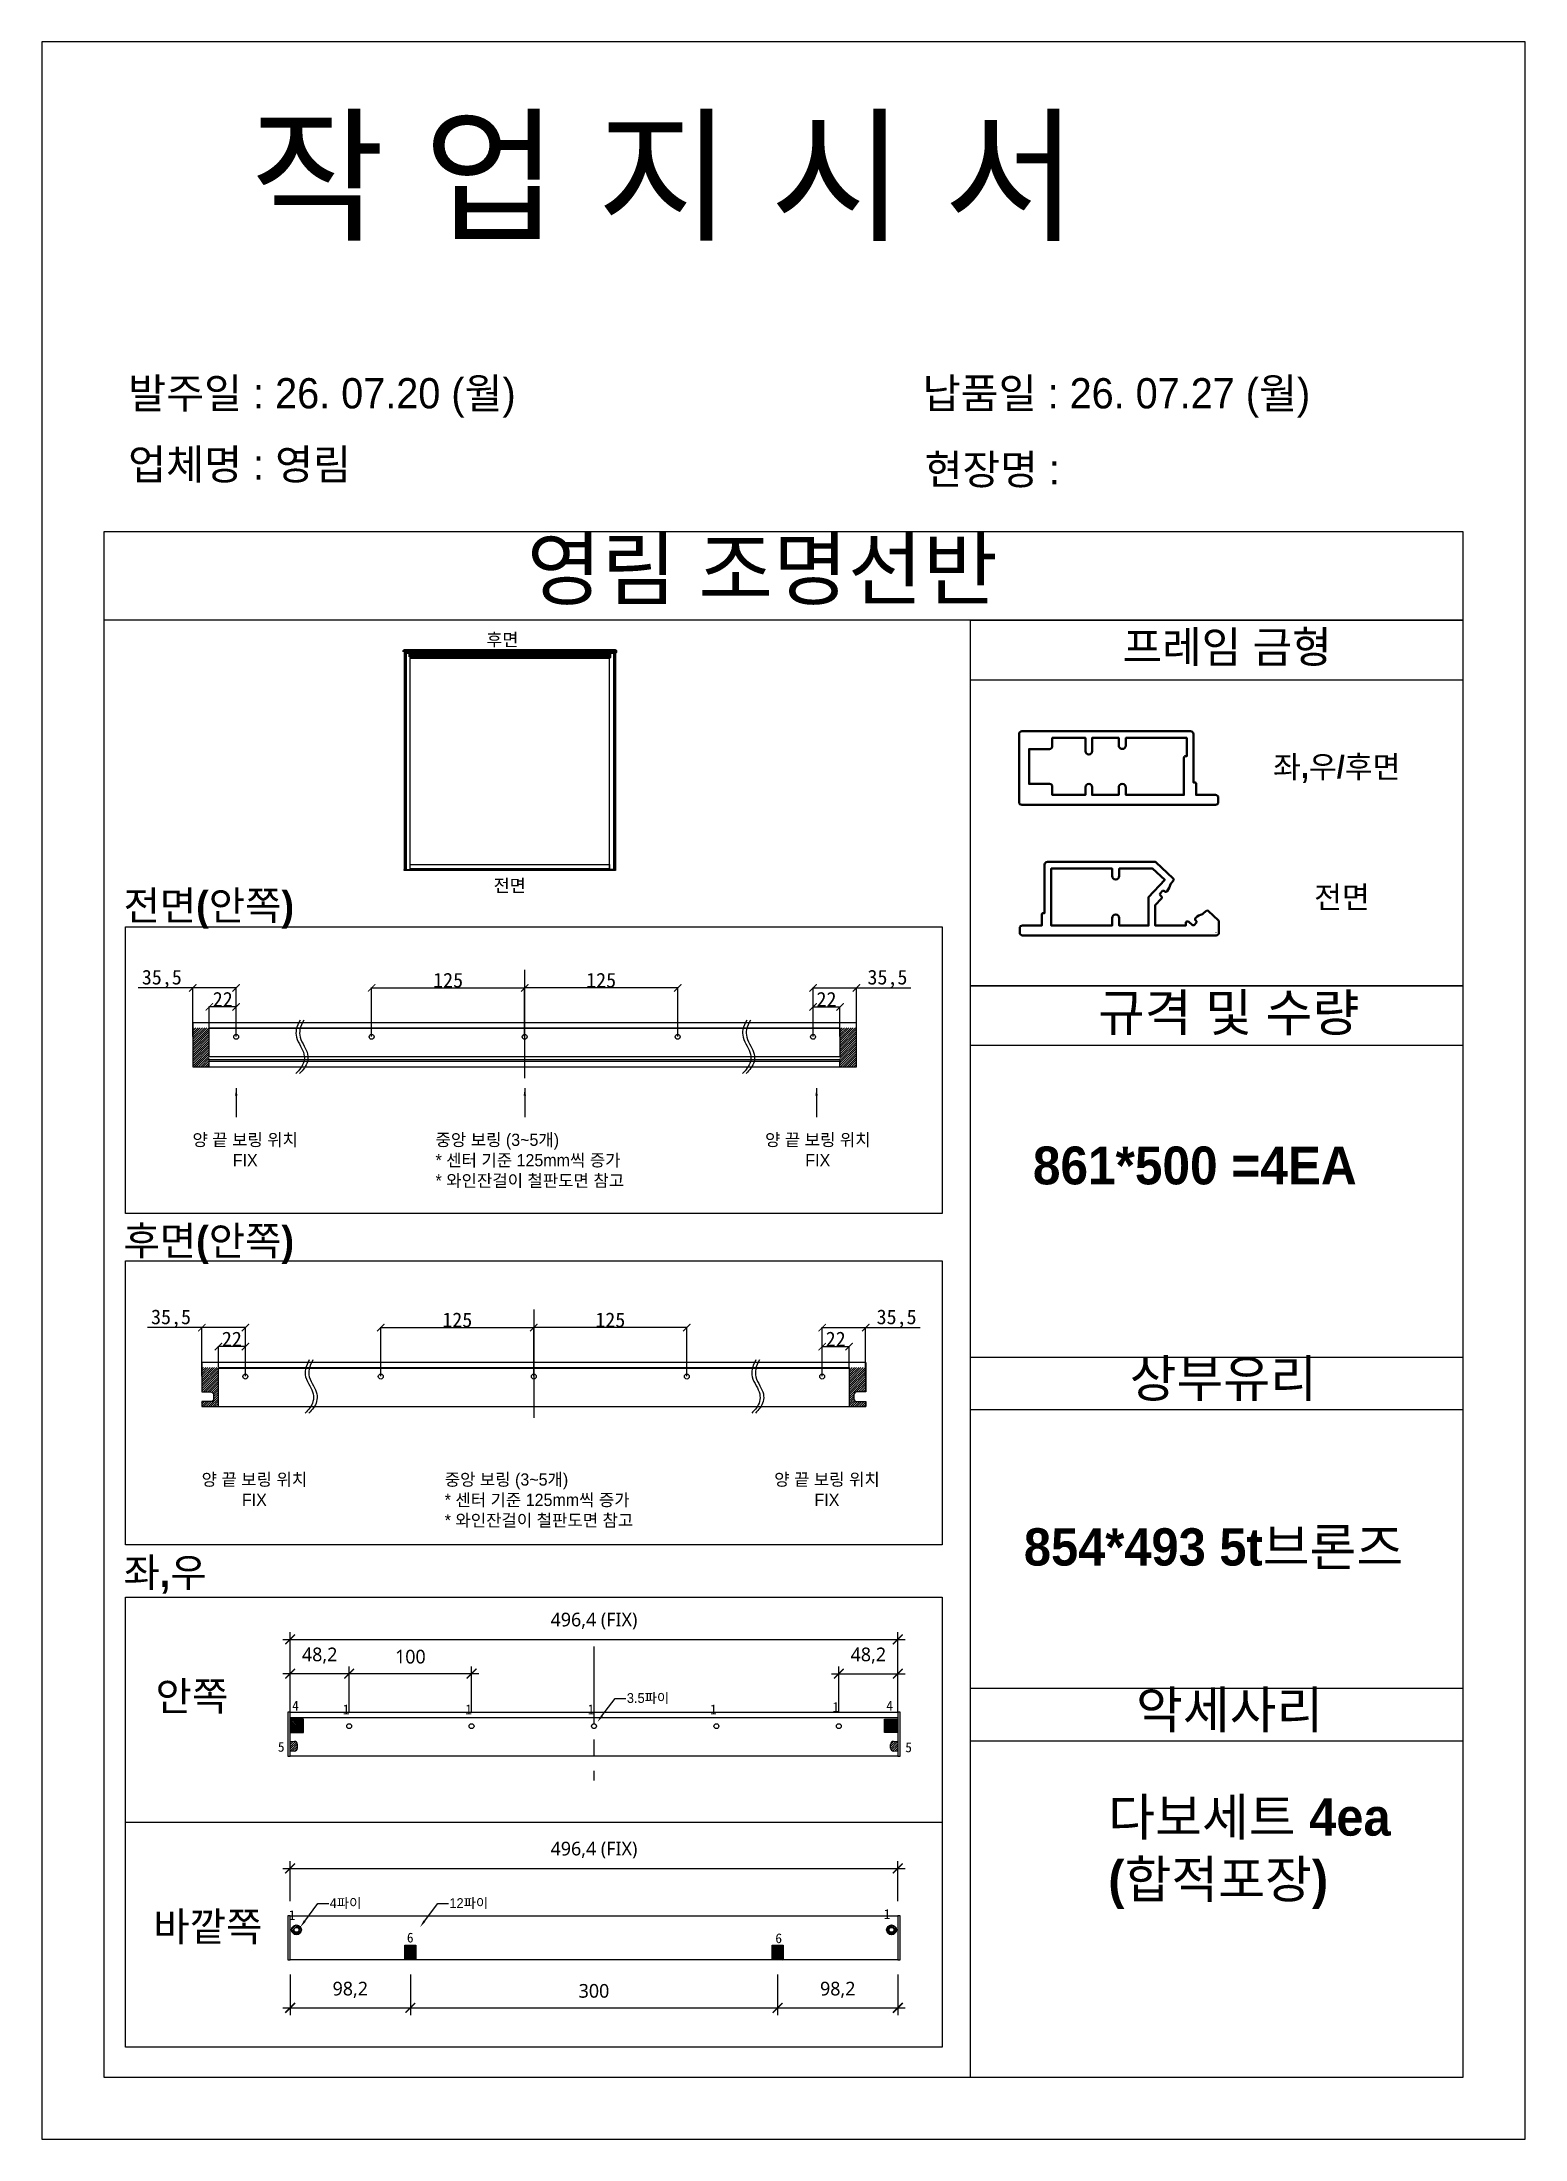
# Model space of a CAD drawing. Header units: millimetres. Extents: x -44117 to 256353, y -2095463 to 65325.
# Drawn here: x 91481 to 94510, y -1042150 to -1037866 of the extents above; entities that cross this region are included whole.
import ezdxf
from ezdxf import colors
from ezdxf.entities.mleader import LeaderData, LeaderLine
from ezdxf.math import Vec2, Vec3

# ---------------------------------------------------------------- set-up
doc = ezdxf.new("R2010")
doc.units = ezdxf.units.MM
doc.header["$LTSCALE"] = 10
doc.linetypes.add('CENTER', pattern=[50.8, 31.75, -6.35, 6.35, -6.35])
for name, color, linetype in [('! dim', 7, 'Continuous'), ('.', 8, 'Continuous'), ('01YL_text_제목 @ 1', 2, 'Continuous'), ('02 Profile', 3, 'Continuous'), ('DEFAULT', 7, 'Continuous'), ('Steel', 3, 'Continuous'), ('TXT', 4, 'Continuous'), ('TXT @ 1', 4, 'Continuous')]:
    doc.layers.add(name, color=color, linetype=linetype)
for name, color, linetype, lineweight in [('1', 2, 'Continuous', 40), ('C', 1, 'CENTER', 5), ('D', 4, 'Continuous', 5), ('Layer1', 7, 'Continuous', 70)]:
    doc.layers.add(name, color=color, linetype=linetype, lineweight=lineweight)
doc.styles.add('IMOS', font='', dxfattribs={"height": 3})
doc.styles.add('맑은고딕', font='malgun.ttf')
doc.styles.get('IMOS').set_extended_font_data('-윤고딕330')
doc.dimstyles.new('ISO-25', dxfattribs={"dimtxt": 2.5, "dimasz": 2.5, "dimexe": 1, "dimexo": 1, "dimtad": 1, "dimtxsty": 'Standard', "dimblk": 'ARCHTICK', "dimcen": 2.5, "dimadec": 0, "dimazin": 0, "dimtfac": 1, "dimtmove": 0, "dimatfit": 3, "dimfxl": 0, "dimarcsym": 0})
doc.dimstyles.new('Set Dim', dxfattribs={"dimtxt": 28, "dimasz": 20, "dimexe": 15, "dimexo": 30, "dimgap": 20, "dimtad": 1, "dimdec": 1, "dimtxsty": '맑은고딕', "dimblk": 'ARCHTICK', "dimcen": 10, "dimdle": 15, "dimclrd": 256, "dimclre": 256, "dimclrt": 7, "dimadec": 0, "dimazin": 0, "dimtfac": 1, "dimtdec": 1, "dimtix": 1, "dimtmove": 2, "dimatfit": 0, "dimfxl": 0, "dimarcsym": 0})
doc.dimstyles.get("Standard").update_dxf_attribs({"dimtxt": 0.18, "dimasz": 0.18, "dimexe": 0.18, "dimexo": 0.0625, "dimgap": 0.09, "dimtad": 0, "dimtih": 1, "dimtoh": 1, "dimdec": 4, "dimzin": 0, "dimdsep": 46, "dimtxsty": 'Standard', "dimcen": 0.09, "dimadec": 0, "dimazin": 0, "dimtfac": 1, "dimtdec": 4, "dimtofl": 0, "dimtmove": 0, "dimatfit": 3, "dimfxl": 0, "dimtolj": 1, "dimtzin": 0, "dimarcsym": 0})
pattern_1 = [(45, (76889.316, -1052504.868), (-2.24506403, 2.24506403), [])]
pattern_2 = [(45, (8789.725, -1053198.751), (-2.24506403, 2.24506403), [])]
pattern_3 = [(45, (5763.7158, -1053782.0017), (-2.24506403, 2.24506403), [])]
pattern_4 = [(45, (88513.7155, -1044567.386), (-1.683798, 1.683798), [])]
pattern_5 = [(45, (88513.7162, -1045145.2969), (-1.683798, 1.683798), [])]

msp = doc.modelspace()

# ---------------------------------------------------------------- texts
at = {"attachment_point": 1}
for s, width, gutter_width, heights, insert, char_height in [('{\\fGulim|b0|i0|c129|p50;작 업 지 시 서}', 5165.1929222, 19.52182, [-243.39112], (91907.02075, -1038030.17726), 218.6444157), ('\\pt11;{\\fGulim|b0|i0|c129|p50;발주일 : 26. 07.20 (월)}', 5962.7898377, 22.53634, [62.20772], (91657.15432, -1038552.70155), 61.8397079), ('{\\fGulim|b0|i0|c129|p50;납품일 : 26. 07.27 (월)}', 5962.7898377, 22.53634, [63.26442], (93279.73087, -1038552.70155), 61.8397079), ('{\\fGulim|b0|i0|c129|p50;업체명 : 영림}', 5962.7898377, 22.53634, [65.108], (91657.15432, -1038698.11713), 61.8397079), ('{\\fGulim|b0|i0|c129|p50;현장명 :  }', 5921.931954, 22.38191, [68.53074], (93284.04552, -1038708.48793), 61.4159734), ('{\\fGulim|b0|i0|c129|p50;영림 조명선반}', 2879.37046, 10.88257, [-136.00456], (92471.16551, -1038881.34166), 121.8847546), ('{\\f굴림|b1|i0|c129|p50;후면}', 7906.2107072, 101.68087, [-29.05168], (92388.67187, -1039073.94858), 26.1465106), ('{\\f굴림|b1|i0|c129|p50;프레임 금형}', 19448.9777018, 250.13109, [-71.72126], (93688.16536, -1039069.6333), 64.3194219), ('{\\f굴림|b1|i0|c129|p50;좌,우/후면}', 13693.2246921, 176.107, [-56.00682], (93995.44776, -1039323.96154), 45.2846576), ('{\\f굴림|b1|i0|c129|p50;전면(안쪽)}', 17876.3103929, 229.90519, [-74.05449], (91647.78189, -1039600.57056, -0.1919), 59.1184775), ('{\\f굴림|b1|i0|c129|p50;전면}', 7906.2107072, 101.68087, [-28.22163], (92403.73687, -1039576.17778), 26.1465106), ('{\\f굴림|b1|i0|c129|p50;전면}', 13693.2246921, 176.107, [-48.87868], (94079.31267, -1039590.35595), 45.2846576), ('{\\f굴림|b1|i0|c129|p50;규격 및 수량}', 23047.5408631, 296.4118, [-85.19319], (93637.84819, -1039810.52763), 76.220176), ('{\\f굴림|b1|i0|c129|p50;861*500 =4EA}', 23400.5355507, 300.95162, [-79.74194], (93504.98305, -1040122.27342), 77.3875595), ('{\\f굴림|b1|i0|c129|p50;후면(안쪽)}', 17876.3103929, 229.90519, [-74.05449], (91647.78189, -1040285.24891, -0.1919), 59.1184775), ('{\\f굴림|b1|i0|c129|p50;상부유리}', 23047.5408631, 296.4118, [-84.89073], (93702.58977, -1040557.88881), 76.220176), ('{\\f굴림|b1|i0|c129|p50;854*493 5t브론즈}', 23047.5408631, 296.4118, [-80.35381], (93486.53535, -1040902.04071), 76.220176), ('{\\f굴림|b1|i0|c129|p50;좌,우}', 17876.3103929, 229.90519, [-70.30094], (91647.78189, -1040963.03807, -0.1919), 59.1184775), ('{\\f굴림|b1|i0|c129|p50;안쪽}', 17876.3103929, 229.90519, [-65.6872], (91713.16929, -1041215.32986, -0.1919), 59.1184775), ('{\\f굴림|b1|i0|c129|p50;악세사리}', 23047.5408631, 296.4118, [-84.68908], (93715.52071, -1041234.60789), 76.220176), ('{\\f굴림|b1|i0|c129|p50;다보세트 4ea\\P(합적포장)}', 23047.5408631, 296.4118, [-225.93838], (93658.94785, -1041453.76072), 76.220176), ('{\\f굴림|b1|i0|c129|p50;바깥쪽}', 17876.3103929, 229.90519, [-65.6872], (91708.50584, -1041686.28798, -0.1919), 59.1184775)]:
    msp.add_mtext_dynamic_manual_height_columns(s, width=width, gutter_width=gutter_width, heights=heights, dxfattribs=dict(at, insert=insert, char_height=char_height))
at = {"layer": '01YL_text_제목 @ 1', "color": 1, "char_height": 25, "attachment_point": 2, "style": 'IMOS'}
for insert in [(91896.29217, -1040096.04837, 0.07422), (93065.69092, -1040096.04837, 0.07422), (91914.99682, -1040789.93143, 0.07422), (93084.39557, -1040789.93143, 0.07422)]:
    msp.add_mtext_dynamic_manual_height_columns('{\\fGulim|b0|i0|c129|p50;양 끝 보링 위치\\PFIX}', width=269.7788325, gutter_width=82.47129, heights=[145.17296], dxfattribs=dict(at, insert=insert))
at = {"layer": 'DEFAULT', "char_height": 20, "width": 178.7366603}
for s, insert, attachment_point in [('4', (91998.95088, -1041264.44738, -0.01203), 5), ('1', (92109.34142, -1041272.06594), 6), ('1', (92359.34142, -1041272.06594), 6), ('1', (92609.34142, -1041272.06594), 6), ('1', (92859.34142, -1041272.06594), 6), ('1', (93109.34142, -1041267.06594), 6), ('4', (93212.45088, -1041264.44738, -0.01203), 5), ('5', (91969.85598, -1041348.68128), 5), ('5', (93251.13955, -1041349.64482), 5), ('1', (91998.78542, -1041692.274, 0.11426), 6), ('1', (93214.09111, -1041690.20364, 0.11426), 6), ('6', (92233.32965, -1041738.33383, 0.05713), 5), ('6', (92985.80275, -1041739.66384), 5)]:
    msp.add_mtext(s, dxfattribs=dict(at, insert=insert, attachment_point=attachment_point))
at = {"layer": 'TXT @ 1', "char_height": 25, "attachment_point": 1, "style": 'IMOS'}
for insert in [(92285.01638, -1040096.04837, 0.07422), (92303.72103, -1040789.93143, 0.07422)]:
    msp.add_mtext_dynamic_manual_height_columns('{\\fGulim|b0|i0|c129|p50;중앙 보링 (3~5개)\\P* 센터 기준 125mm씩 증가\\P* 와인잔걸이 철판도면 참고}', width=478.6154434, gutter_width=82.47129, heights=[145.17296], dxfattribs=dict(at, insert=insert))

# ---------------------------------------------------------------- blocks, each defined once
blk = doc.blocks.new('*D7951')
at = {"layer": 'D', "color": 0, "linetype": 'ByBlock', "lineweight": -2}
for p, q in [((93879.1, -1039685.5), (93879.2, -1039685.5)), ((93879.2, -1039685.6), (93879.2, -1039685.4)), ((93883.2, -1039690), (93883.1, -1039689.9)), ((93883.4, -1039690), (93883.2, -1039690))]:
    blk.add_line(p, q, dxfattribs=at)
at = {"layer": 'D', "color": 0}
blk.add_solid([(93883.1, -1039689.8), (93883, -1039689.9), (93882.9, -1039689.7)], dxfattribs=at)
at = {"layer": 'Defpoints', "color": 0}
for p in [(93879.2, -1039685.5), (93882.9, -1039689.7)]:
    blk.add_point(p, dxfattribs=at)
at = {"layer": 'D', "color": 0, "insert": (93884, -1039690), "char_height": 0.18, "attachment_point": 5}
blk.add_mtext('\\A1;R5.6506', dxfattribs=at)
blk = doc.blocks.new('_ArchTick')
at = {"color": 0, "linetype": 'ByBlock', "const_width": 0.15}
blk.add_lwpolyline([(-0.5, -0.5), (0.5, 0.5)], dxfattribs=at)
blk = doc.blocks.new('*D7952')
at = {"layer": '! dim', "color": 0, "lineweight": -2}
for p, q in [((93056, -1039897.3), (93056, -1039836.1)), ((93056, -1039837.1), (93111, -1039837.1)), ((93111, -1039897.3), (93111, -1039836.1))]:
    blk.add_line(p, q, dxfattribs=at)
at = {"layer": 'Defpoints', "color": 0}
for p in [(93111, -1039837.1), (93056, -1039898.3), (93111, -1039898.3)]:
    blk.add_point(p, dxfattribs=at)
at = {"layer": '! dim', "color": 0, "lineweight": -2, "xscale": 15, "yscale": 15, "zscale": 15, "rotation": 180}
blk.add_blockref('_ArchTick', (93056, -1039837.1), dxfattribs=at)
at = {"layer": '! dim', "color": 0, "lineweight": -2, "xscale": 15, "yscale": 15, "zscale": 15}
blk.add_blockref('_ArchTick', (93111, -1039837.1), dxfattribs=at)
at = {"layer": '! dim', "color": 0, "insert": (93083.5, -1039821.5), "char_height": 30, "attachment_point": 5}
blk.add_mtext('22', dxfattribs=at)
blk = doc.blocks.new('*D7953')
at = {"layer": '! dim', "color": 0, "lineweight": -2}
for p, q in [((93056, -1039897.3), (93056, -1039797.3)), ((93056, -1039798.3), (93144.7, -1039798.3)), ((93144.7, -1039897.3), (93144.7, -1039797.3)), ((93144.7, -1039798.3), (93256, -1039798.3))]:
    blk.add_line(p, q, dxfattribs=at)
at = {"layer": 'Defpoints', "color": 0}
for p in [(93144.7, -1039798.3), (93056, -1039898.3), (93144.7, -1039898.3)]:
    blk.add_point(p, dxfattribs=at)
at = {"layer": '! dim', "color": 0, "lineweight": -2, "xscale": 15, "yscale": 15, "zscale": 15, "rotation": 180}
blk.add_blockref('_ArchTick', (93056, -1039798.3), dxfattribs=at)
at = {"layer": '! dim', "color": 0, "lineweight": -2, "xscale": 15, "yscale": 15, "zscale": 15}
blk.add_blockref('_ArchTick', (93144.7, -1039798.3), dxfattribs=at)
at = {"layer": '! dim', "color": 0, "insert": (93207.9, -1039780.2), "char_height": 30, "attachment_point": 5}
blk.add_mtext('35,5', dxfattribs=at)
blk = doc.blocks.new('*D7954')
at = {"layer": '! dim', "color": 0, "lineweight": -2}
for p, q in [((92467, -1039897.3), (92467, -1039797.3)), ((92779.5, -1039798.3), (92467, -1039798.3)), ((92779.5, -1039897.3), (92779.5, -1039797.3))]:
    blk.add_line(p, q, dxfattribs=at)
at = {"layer": 'Defpoints', "color": 0}
for p in [(92467, -1039798.3), (92467, -1039898.3), (92779.5, -1039898.3)]:
    blk.add_point(p, dxfattribs=at)
at = {"layer": '! dim', "color": 0, "lineweight": -2, "xscale": 15, "yscale": 15, "zscale": 15, "rotation": 180}
blk.add_blockref('_ArchTick', (92467, -1039798.3), dxfattribs=at)
at = {"layer": '! dim', "color": 0, "lineweight": -2, "xscale": 15, "yscale": 15, "zscale": 15}
blk.add_blockref('_ArchTick', (92779.5, -1039798.3), dxfattribs=at)
at = {"layer": '! dim', "color": 0, "insert": (92623.2, -1039782.7), "char_height": 30, "attachment_point": 5}
blk.add_mtext('125', dxfattribs=at)
blk = doc.blocks.new('*D7955')
at = {"layer": '! dim', "color": 0, "lineweight": -2}
for p, q in [((91822.9, -1039897.3), (91822.9, -1039836.1)), ((91877.9, -1039837.1), (91822.9, -1039837.1)), ((91877.9, -1039897.3), (91877.9, -1039836.1))]:
    blk.add_line(p, q, dxfattribs=at)
at = {"layer": 'Defpoints', "color": 0}
for p in [(91822.9, -1039837.1), (91822.9, -1039898.3), (91877.9, -1039898.3)]:
    blk.add_point(p, dxfattribs=at)
at = {"layer": '! dim', "color": 0, "lineweight": -2, "xscale": 15, "yscale": 15, "zscale": 15, "rotation": 180}
blk.add_blockref('_ArchTick', (91822.9, -1039837.1), dxfattribs=at)
at = {"layer": '! dim', "color": 0, "lineweight": -2, "xscale": 15, "yscale": 15, "zscale": 15}
blk.add_blockref('_ArchTick', (91877.9, -1039837.1), dxfattribs=at)
at = {"layer": '! dim', "color": 0, "insert": (91850.4, -1039821.5), "char_height": 30, "attachment_point": 5}
blk.add_mtext('22', dxfattribs=at)
blk = doc.blocks.new('*D7956')
at = {"layer": '! dim', "color": 0, "lineweight": -2}
for p, q in [((91789.2, -1039798.3), (91677.9, -1039798.3)), ((91789.2, -1039897.3), (91789.2, -1039797.3)), ((91877.9, -1039798.3), (91789.2, -1039798.3)), ((91877.9, -1039897.3), (91877.9, -1039797.3))]:
    blk.add_line(p, q, dxfattribs=at)
at = {"layer": 'Defpoints', "color": 0}
for p in [(91789.2, -1039798.3), (91789.2, -1039898.3), (91877.9, -1039898.3)]:
    blk.add_point(p, dxfattribs=at)
at = {"layer": '! dim', "color": 0, "lineweight": -2, "xscale": 15, "yscale": 15, "zscale": 15, "rotation": 180}
blk.add_blockref('_ArchTick', (91789.2, -1039798.3), dxfattribs=at)
at = {"layer": '! dim', "color": 0, "lineweight": -2, "xscale": 15, "yscale": 15, "zscale": 15}
blk.add_blockref('_ArchTick', (91877.9, -1039798.3), dxfattribs=at)
at = {"layer": '! dim', "color": 0, "insert": (91726, -1039780.2), "char_height": 30, "attachment_point": 5}
blk.add_mtext('35,5', dxfattribs=at)
blk = doc.blocks.new('*D7957')
at = {"layer": '! dim', "color": 0, "lineweight": -2}
for p, q in [((92154.5, -1039897.3), (92154.5, -1039797.3)), ((92154.5, -1039798.3), (92467, -1039798.3)), ((92467, -1039897.3), (92467, -1039797.3))]:
    blk.add_line(p, q, dxfattribs=at)
at = {"layer": 'Defpoints', "color": 0}
for p in [(92467, -1039798.3), (92154.5, -1039898.3), (92467, -1039898.3)]:
    blk.add_point(p, dxfattribs=at)
at = {"layer": '! dim', "color": 0, "lineweight": -2, "xscale": 15, "yscale": 15, "zscale": 15, "rotation": 180}
blk.add_blockref('_ArchTick', (92154.5, -1039798.3), dxfattribs=at)
at = {"layer": '! dim', "color": 0, "lineweight": -2, "xscale": 15, "yscale": 15, "zscale": 15}
blk.add_blockref('_ArchTick', (92467, -1039798.3), dxfattribs=at)
at = {"layer": '! dim', "color": 0, "insert": (92310.7, -1039782.7), "char_height": 30, "attachment_point": 5}
blk.add_mtext('125', dxfattribs=at)
blk = doc.blocks.new('*D7958')
at = {"layer": '! dim', "color": 0, "lineweight": -2}
for p, q in [((93074.7, -1040591.2), (93074.7, -1040530)), ((93074.7, -1040531), (93129.7, -1040531)), ((93129.7, -1040572.5), (93129.7, -1040530))]:
    blk.add_line(p, q, dxfattribs=at)
at = {"layer": 'Defpoints', "color": 0}
for p in [(93129.7, -1040531), (93074.7, -1040592.2), (93129.7, -1040573.5)]:
    blk.add_point(p, dxfattribs=at)
at = {"layer": '! dim', "color": 0, "lineweight": -2, "xscale": 15, "yscale": 15, "zscale": 15, "rotation": 180}
blk.add_blockref('_ArchTick', (93074.7, -1040531), dxfattribs=at)
at = {"layer": '! dim', "color": 0, "lineweight": -2, "xscale": 15, "yscale": 15, "zscale": 15}
blk.add_blockref('_ArchTick', (93129.7, -1040531), dxfattribs=at)
at = {"layer": '! dim', "color": 0, "insert": (93102.2, -1040515.4), "char_height": 30, "attachment_point": 5}
blk.add_mtext('22', dxfattribs=at)
blk = doc.blocks.new('*D7959')
at = {"layer": '! dim', "color": 0, "lineweight": -2}
for p, q in [((93074.7, -1040591.2), (93074.7, -1040491.2)), ((93074.7, -1040492.2), (93163.4, -1040492.2)), ((93163.4, -1040591.2), (93163.4, -1040491.2)), ((93163.4, -1040492.2), (93274.7, -1040492.2))]:
    blk.add_line(p, q, dxfattribs=at)
at = {"layer": 'Defpoints', "color": 0}
for p in [(93163.4, -1040492.2), (93074.7, -1040592.2), (93163.4, -1040592.2)]:
    blk.add_point(p, dxfattribs=at)
at = {"layer": '! dim', "color": 0, "lineweight": -2, "xscale": 15, "yscale": 15, "zscale": 15, "rotation": 180}
blk.add_blockref('_ArchTick', (93074.7, -1040492.2), dxfattribs=at)
at = {"layer": '! dim', "color": 0, "lineweight": -2, "xscale": 15, "yscale": 15, "zscale": 15}
blk.add_blockref('_ArchTick', (93163.4, -1040492.2), dxfattribs=at)
at = {"layer": '! dim', "color": 0, "insert": (93226.6, -1040474.1), "char_height": 30, "attachment_point": 5}
blk.add_mtext('35,5', dxfattribs=at)
blk = doc.blocks.new('*D7960')
at = {"layer": '! dim', "color": 0, "lineweight": -2}
for p, q in [((92485.7, -1040591.2), (92485.7, -1040491.2)), ((92798.2, -1040492.2), (92485.7, -1040492.2)), ((92798.2, -1040591.2), (92798.2, -1040491.2))]:
    blk.add_line(p, q, dxfattribs=at)
at = {"layer": 'Defpoints', "color": 0}
for p in [(92485.7, -1040492.2), (92485.7, -1040592.2), (92798.2, -1040592.2)]:
    blk.add_point(p, dxfattribs=at)
at = {"layer": '! dim', "color": 0, "lineweight": -2, "xscale": 15, "yscale": 15, "zscale": 15, "rotation": 180}
blk.add_blockref('_ArchTick', (92485.7, -1040492.2), dxfattribs=at)
at = {"layer": '! dim', "color": 0, "lineweight": -2, "xscale": 15, "yscale": 15, "zscale": 15}
blk.add_blockref('_ArchTick', (92798.2, -1040492.2), dxfattribs=at)
at = {"layer": '! dim', "color": 0, "insert": (92641.9, -1040476.6), "char_height": 30, "attachment_point": 5}
blk.add_mtext('125', dxfattribs=at)
blk = doc.blocks.new('*D7961')
at = {"layer": '! dim', "color": 0, "lineweight": -2}
for p, q in [((91841.6, -1040572.5), (91841.6, -1040530)), ((91896.6, -1040531), (91841.6, -1040531)), ((91896.6, -1040591.2), (91896.6, -1040530))]:
    blk.add_line(p, q, dxfattribs=at)
at = {"layer": 'Defpoints', "color": 0}
for p in [(91841.6, -1040531), (91841.6, -1040573.5), (91896.6, -1040592.2)]:
    blk.add_point(p, dxfattribs=at)
at = {"layer": '! dim', "color": 0, "lineweight": -2, "xscale": 15, "yscale": 15, "zscale": 15, "rotation": 180}
blk.add_blockref('_ArchTick', (91841.6, -1040531), dxfattribs=at)
at = {"layer": '! dim', "color": 0, "lineweight": -2, "xscale": 15, "yscale": 15, "zscale": 15}
blk.add_blockref('_ArchTick', (91896.6, -1040531), dxfattribs=at)
at = {"layer": '! dim', "color": 0, "insert": (91869.1, -1040515.4), "char_height": 30, "attachment_point": 5}
blk.add_mtext('22', dxfattribs=at)
blk = doc.blocks.new('*D7962')
at = {"layer": '! dim', "color": 0, "lineweight": -2}
for p, q in [((91807.9, -1040492.2), (91696.6, -1040492.2)), ((91807.9, -1040591.2), (91807.9, -1040491.2)), ((91896.6, -1040492.2), (91807.9, -1040492.2)), ((91896.6, -1040591.2), (91896.6, -1040491.2))]:
    blk.add_line(p, q, dxfattribs=at)
at = {"layer": 'Defpoints', "color": 0}
for p in [(91807.9, -1040492.2), (91807.9, -1040592.2), (91896.6, -1040592.2)]:
    blk.add_point(p, dxfattribs=at)
at = {"layer": '! dim', "color": 0, "lineweight": -2, "xscale": 15, "yscale": 15, "zscale": 15, "rotation": 180}
blk.add_blockref('_ArchTick', (91807.9, -1040492.2), dxfattribs=at)
at = {"layer": '! dim', "color": 0, "lineweight": -2, "xscale": 15, "yscale": 15, "zscale": 15}
blk.add_blockref('_ArchTick', (91896.6, -1040492.2), dxfattribs=at)
at = {"layer": '! dim', "color": 0, "insert": (91744.8, -1040474.1), "char_height": 30, "attachment_point": 5}
blk.add_mtext('35,5', dxfattribs=at)
blk = doc.blocks.new('*D7963')
at = {"layer": '! dim', "color": 0, "lineweight": -2}
for p, q in [((92173.2, -1040591.2), (92173.2, -1040491.2)), ((92173.2, -1040492.2), (92485.7, -1040492.2)), ((92485.7, -1040591.2), (92485.7, -1040491.2))]:
    blk.add_line(p, q, dxfattribs=at)
at = {"layer": 'Defpoints', "color": 0}
for p in [(92485.7, -1040492.2), (92173.2, -1040592.2), (92485.7, -1040592.2)]:
    blk.add_point(p, dxfattribs=at)
at = {"layer": '! dim', "color": 0, "lineweight": -2, "xscale": 15, "yscale": 15, "zscale": 15, "rotation": 180}
blk.add_blockref('_ArchTick', (92173.2, -1040492.2), dxfattribs=at)
at = {"layer": '! dim', "color": 0, "lineweight": -2, "xscale": 15, "yscale": 15, "zscale": 15}
blk.add_blockref('_ArchTick', (92485.7, -1040492.2), dxfattribs=at)
at = {"layer": '! dim', "color": 0, "insert": (92329.4, -1040476.6), "char_height": 30, "attachment_point": 5}
blk.add_mtext('125', dxfattribs=at)
blk = doc.blocks.new('*D7964')
at = {"lineweight": -2}
for p, q in [((92108.6, -1041276.2), (92108.6, -1041184.1)), ((92358.6, -1041276.2), (92358.6, -1041184.1)), ((92373.6, -1041199.1), (92093.6, -1041199.1))]:
    blk.add_line(p, q, dxfattribs=at)
at = {"layer": 'Defpoints', "color": 0}
for p in [(92108.6, -1041199.1), (92108.6, -1041306.2), (92358.6, -1041306.2)]:
    blk.add_point(p, dxfattribs=at)
at = {"lineweight": -2, "xscale": 20, "yscale": 20, "zscale": 20, "rotation": 180}
blk.add_blockref('_ArchTick', (92108.6, -1041199.1), dxfattribs=at)
at = {"lineweight": -2, "xscale": 20, "yscale": 20, "zscale": 20}
blk.add_blockref('_ArchTick', (92358.6, -1041199.1), dxfattribs=at)
at = {"color": 7, "insert": (92233.6, -1041164.5), "char_height": 28, "attachment_point": 5, "style": '맑은고딕'}
blk.add_mtext('100', dxfattribs=at)
blk = doc.blocks.new('*D7965')
at = {"lineweight": -2}
for p, q in [((91973.1, -1041129), (93244.1, -1041129)), ((91988.1, -1041247.5), (91988.1, -1041114)), ((93229.1, -1041247.5), (93229.1, -1041114))]:
    blk.add_line(p, q, dxfattribs=at)
at = {"layer": 'Defpoints', "color": 0}
for p in [(93229.1, -1041129), (91988.1, -1041277.5), (93229.1, -1041277.5)]:
    blk.add_point(p, dxfattribs=at)
at = {"lineweight": -2, "xscale": 20, "yscale": 20, "zscale": 20, "rotation": 180}
blk.add_blockref('_ArchTick', (91988.1, -1041129), dxfattribs=at)
at = {"lineweight": -2, "xscale": 20, "yscale": 20, "zscale": 20}
blk.add_blockref('_ArchTick', (93229.1, -1041129), dxfattribs=at)
at = {"color": 7, "insert": (92608.6, -1041091.6), "char_height": 28, "attachment_point": 5, "style": '맑은고딕'}
blk.add_mtext('496,4 (FIX)', dxfattribs=at)
blk = doc.blocks.new('*D7966')
at = {"lineweight": -2}
for p, q in [((93108.6, -1041276.2), (93108.6, -1041184.1)), ((93229.1, -1041276.2), (93229.1, -1041184.1)), ((93093.6, -1041199.1), (93244.1, -1041199.1))]:
    blk.add_line(p, q, dxfattribs=at)
at = {"layer": 'Defpoints', "color": 0}
for p in [(93229.1, -1041199.1), (93108.6, -1041306.2), (93229.1, -1041306.2)]:
    blk.add_point(p, dxfattribs=at)
at = {"lineweight": -2, "xscale": 20, "yscale": 20, "zscale": 20, "rotation": 180}
blk.add_blockref('_ArchTick', (93108.6, -1041199.1), dxfattribs=at)
at = {"lineweight": -2, "xscale": 20, "yscale": 20, "zscale": 20}
blk.add_blockref('_ArchTick', (93229.1, -1041199.1), dxfattribs=at)
at = {"color": 7, "insert": (93168.9, -1041162.3), "char_height": 28, "attachment_point": 5, "style": '맑은고딕'}
blk.add_mtext('48,2', dxfattribs=at)
blk = doc.blocks.new('*D7967')
at = {"lineweight": -2}
for p, q in [((91988.1, -1041276.2), (91988.1, -1041184.1)), ((92108.6, -1041276.2), (92108.6, -1041184.1)), ((92123.6, -1041199.1), (91973.1, -1041199.1))]:
    blk.add_line(p, q, dxfattribs=at)
at = {"layer": 'Defpoints', "color": 0}
for p in [(91988.1, -1041199.1), (91988.1, -1041306.2), (92108.6, -1041306.2)]:
    blk.add_point(p, dxfattribs=at)
at = {"lineweight": -2, "xscale": 20, "yscale": 20, "zscale": 20, "rotation": 180}
blk.add_blockref('_ArchTick', (91988.1, -1041199.1), dxfattribs=at)
at = {"lineweight": -2, "xscale": 20, "yscale": 20, "zscale": 20}
blk.add_blockref('_ArchTick', (92108.6, -1041199.1), dxfattribs=at)
at = {"color": 7, "insert": (92048.4, -1041162.3), "char_height": 28, "attachment_point": 5, "style": '맑은고딕'}
blk.add_mtext('48,2', dxfattribs=at)
blk = doc.blocks.new('*D7968')
at = {"lineweight": -2}
for p, q in [((91988.1, -1041663.6), (91988.1, -1041581.9)), ((93229.1, -1041663.6), (93229.1, -1041581.9)), ((91973.1, -1041596.9), (93244.1, -1041596.9))]:
    blk.add_line(p, q, dxfattribs=at)
at = {"layer": 'Defpoints', "color": 0}
for p in [(93229.1, -1041596.9), (91988.1, -1041693.6), (93229.1, -1041693.6)]:
    blk.add_point(p, dxfattribs=at)
at = {"lineweight": -2, "xscale": 20, "yscale": 20, "zscale": 20, "rotation": 180}
blk.add_blockref('_ArchTick', (91988.1, -1041596.9), dxfattribs=at)
at = {"lineweight": -2, "xscale": 20, "yscale": 20, "zscale": 20}
blk.add_blockref('_ArchTick', (93229.1, -1041596.9), dxfattribs=at)
at = {"color": 7, "insert": (92608.6, -1041559.5), "char_height": 28, "attachment_point": 5, "style": '맑은고딕'}
blk.add_mtext('496,4 (FIX)', dxfattribs=at)
blk = doc.blocks.new('*D7969')
at = {"lineweight": -2}
for p, q in [((91988.1, -1041813.6), (91988.1, -1041896.7)), ((92233.6, -1041813.6), (92233.6, -1041896.7)), ((91973.1, -1041881.7), (92248.6, -1041881.7))]:
    blk.add_line(p, q, dxfattribs=at)
at = {"layer": 'Defpoints', "color": 0}
for p in [(91988.1, -1041783.6), (92233.6, -1041783.6), (92233.6, -1041881.7)]:
    blk.add_point(p, dxfattribs=at)
at = {"lineweight": -2, "xscale": 20, "yscale": 20, "zscale": 20, "rotation": 180}
blk.add_blockref('_ArchTick', (91988.1, -1041881.7), dxfattribs=at)
at = {"lineweight": -2, "xscale": 20, "yscale": 20, "zscale": 20}
blk.add_blockref('_ArchTick', (92233.6, -1041881.7), dxfattribs=at)
at = {"color": 7, "insert": (92110.9, -1041844.9), "char_height": 28, "attachment_point": 5, "style": '맑은고딕'}
blk.add_mtext('98,2', dxfattribs=at)
blk = doc.blocks.new('*D7970')
at = {"lineweight": -2}
for p, q in [((92233.6, -1041813.6), (92233.6, -1041896.7)), ((92983.6, -1041813.6), (92983.6, -1041896.7)), ((92218.6, -1041881.7), (92998.6, -1041881.7))]:
    blk.add_line(p, q, dxfattribs=at)
at = {"layer": 'Defpoints', "color": 0}
for p in [(92233.6, -1041783.6), (92983.6, -1041783.6), (92983.6, -1041881.7)]:
    blk.add_point(p, dxfattribs=at)
at = {"lineweight": -2, "xscale": 20, "yscale": 20, "zscale": 20, "rotation": 180}
blk.add_blockref('_ArchTick', (92233.6, -1041881.7), dxfattribs=at)
at = {"lineweight": -2, "xscale": 20, "yscale": 20, "zscale": 20}
blk.add_blockref('_ArchTick', (92983.6, -1041881.7), dxfattribs=at)
at = {"color": 7, "insert": (92608.6, -1041847.2), "char_height": 28, "attachment_point": 5, "style": '맑은고딕'}
blk.add_mtext('300', dxfattribs=at)
blk = doc.blocks.new('*D7971')
at = {"lineweight": -2}
for p, q in [((92983.6, -1041813.6), (92983.6, -1041896.7)), ((93229.1, -1041813.6), (93229.1, -1041896.7)), ((92968.6, -1041881.7), (93244.1, -1041881.7))]:
    blk.add_line(p, q, dxfattribs=at)
at = {"layer": 'Defpoints', "color": 0}
for p in [(92983.6, -1041783.6), (93229.1, -1041783.6), (93229.1, -1041881.7)]:
    blk.add_point(p, dxfattribs=at)
at = {"lineweight": -2, "xscale": 20, "yscale": 20, "zscale": 20, "rotation": 180}
blk.add_blockref('_ArchTick', (92983.6, -1041881.7), dxfattribs=at)
at = {"lineweight": -2, "xscale": 20, "yscale": 20, "zscale": 20}
blk.add_blockref('_ArchTick', (93229.1, -1041881.7), dxfattribs=at)
at = {"color": 7, "insert": (93106.4, -1041844.9), "char_height": 28, "attachment_point": 5, "style": '맑은고딕'}
blk.add_mtext('98,2', dxfattribs=at)

# ---------------------------------------------------------------- dimensions: what is measured, and where the dimension line sits
at = {"layer": '! dim'}
for base, p1, p2, picture, middle in [((91789.17197, -1039798.3292), (91877.92197, -1039898.32844), (91789.17197, -1039898.32844), '*D7956', (91726.04697, -1039780.2042)), ((92466.95854, -1039798.3292), (92154.45854, -1039898.32844), (92466.95854, -1039898.32844), '*D7957', (92310.70854, -1039782.7042)), ((91822.92197, -1039837.13741), (91877.92197, -1039898.32844), (91822.92197, -1039898.32844), '*D7955', (91850.42197, -1039821.51241)), ((91807.87662, -1040492.21226), (91896.62662, -1040592.2115), (91807.87662, -1040592.2115), '*D7962', (91744.75162, -1040474.08726)), ((92485.66319, -1040492.21226), (92173.16319, -1040592.2115), (92485.66319, -1040592.2115), '*D7963', (92329.41319, -1040476.58726)), ((91841.62662, -1040531.02047), (91896.62662, -1040592.2115), (91841.62662, -1040573.4615), '*D7961', (91869.12662, -1040515.39547))]:
    dim = msp.add_linear_dim(base=base, p1=p1, p2=p2, angle=180, dimstyle='ISO-25', override={"dimtxt": 30, "dimasz": 15, "dimlfac": 0.4, "dimcen": 10}, dxfattribs=at)
    dim.commit()
    dim.dimension.update_dxf_attribs({"geometry": picture, "text_midpoint": middle})
for base, p1, p2, picture, middle in [((92466.95854, -1039798.3292), (92779.45854, -1039898.32844), (92466.95854, -1039898.32844), '*D7954', (92623.20854, -1039782.7042)), ((93144.74512, -1039798.3292), (93055.99512, -1039898.32844), (93144.74512, -1039898.32844), '*D7953', (93207.87012, -1039780.2042)), ((93110.99512, -1039837.13741), (93055.99512, -1039898.32844), (93110.99512, -1039898.32844), '*D7952', (93083.49512, -1039821.51241)), ((92485.66319, -1040492.21226), (92798.16319, -1040592.2115), (92485.66319, -1040592.2115), '*D7960', (92641.91319, -1040476.58726)), ((93163.44976, -1040492.21226), (93074.69976, -1040592.2115), (93163.44976, -1040592.2115), '*D7959', (93226.57476, -1040474.08726)), ((93129.69976, -1040531.02047), (93074.69976, -1040592.2115), (93129.69976, -1040573.4615), '*D7958', (93102.19976, -1040515.39547))]:
    dim = msp.add_linear_dim(base=base, p1=p1, p2=p2, dimstyle='ISO-25', override={"dimtxt": 30, "dimasz": 15, "dimlfac": 0.4, "dimcen": 10}, dxfattribs=at)
    dim.commit()
    dim.dimension.update_dxf_attribs({"geometry": picture, "text_midpoint": middle})
for base, p1, p2, picture, middle in [((93229.11397, -1041128.96153, 0.11426), (91988.11397, -1041277.48202), (93229.11397, -1041277.48202), '*D7965', (92608.61397, -1041091.55664, 0.11426)), ((93229.11397, -1041596.88285, 0.11426), (91988.11397, -1041693.64309), (93229.11397, -1041693.64309), '*D7968', (92608.61397, -1041559.47796, 0.11426))]:
    dim = msp.add_linear_dim(base=base, p1=p1, p2=p2, text='<> (FIX)', dimstyle='Set Dim', override={"dimlfac": 0.4})
    dim.commit()
    dim.dimension.update_dxf_attribs({"geometry": picture, "text_midpoint": middle})
for base, p1, p2, picture, middle in [((91988.11397, -1041199.07323, 0.11426), (92108.61397, -1041306.23202), (91988.11397, -1041306.23202), '*D7967', (92048.36397, -1041162.25801, 0.11426)), ((92108.61397, -1041199.07323, 0.11426), (92358.61397, -1041306.23202), (92108.61397, -1041306.23202), '*D7964', (92233.61397, -1041164.53111, 0.11426)), ((93229.11397, -1041199.07323, 0.11426), (93108.61397, -1041306.23202), (93229.11397, -1041306.23202, 0.11426), '*D7966', (93168.86397, -1041162.25801, 0.11426)), ((92233.61397, -1041881.70968, 0.05713), (91988.11397, -1041783.64309), (92233.61397, -1041783.64309), '*D7969', (92110.86397, -1041844.89447, 0.05713)), ((92983.61397, -1041881.70968, 0.05713), (92233.61397, -1041783.64309), (92983.61397, -1041783.64309), '*D7970', (92608.61397, -1041847.24365, 0.05713)), ((93229.11397, -1041881.70968, 0.05713), (92983.61397, -1041783.64309), (93229.11397, -1041783.64309), '*D7971', (93106.36397, -1041844.89447, 0.05713))]:
    dim = msp.add_linear_dim(base=base, p1=p1, p2=p2, dimstyle='Set Dim', override={"dimlfac": 0.4})
    dim.commit()
    dim.dimension.update_dxf_attribs({"geometry": picture, "text_midpoint": middle})
at = {"layer": 'D'}
dim = msp.add_radius_dim(center=(93879.15089, -1039685.5297), mpoint=(93882.93693, -1039689.72441), dimstyle='Standard', override={"dimfxl": 2, "dimarcsym": 1}, dxfattribs=at)
dim.commit()
dim.dimension.update_dxf_attribs({"geometry": '*D7951', "text_midpoint": (93883.97313, -1039689.99165, 5.56965)})

# ---------------------------------------------------------------- hatches: boundary and pattern name
at = {"layer": '.'}
h = msp.add_hatch(dxfattribs=at)
h.set_pattern_fill('ANSI31', color=1)
h.set_pattern_definition(pattern_1)
h.paths.add_polyline_path([(91822.92197, -1039879.57808), (91789.17197, -1039879.57808), (91789.17197, -1039959.57844), (91795.84197, -1039959.57844), (91802.55197, -1039959.57844), (91809.30197, -1039959.57844), (91816.09197, -1039959.57844), (91822.92197, -1039959.57844)])
h = msp.add_hatch(dxfattribs=at)
h.set_pattern_fill('ANSI31', color=1)
h.set_pattern_definition(pattern_1)
h.paths.add_polyline_path([(93110.99512, -1039879.57808), (93144.74512, -1039879.57808), (93144.74512, -1039959.57844), (93138.07512, -1039959.57844), (93131.36512, -1039959.57844), (93124.61512, -1039959.57844), (93117.82512, -1039959.57844), (93110.99512, -1039959.57844)])
at = {"layer": '.', "true_color": 0xff0000}
h = msp.add_hatch(dxfattribs=at)
h.set_pattern_fill('ANSI31', color=1)
h.set_pattern_definition(pattern_2)
h.paths.add_polyline_path([(91807.87662, -1040573.4615), (91841.62662, -1040573.4615), (91841.62662, -1040653.4615), (91834.79662, -1040653.4615), (91828.00662, -1040653.4615), (91821.25662, -1040653.4615), (91814.54662, -1040653.4615), (91807.87662, -1040653.4615), (91807.87662, -1040643.39157), (91825.499, -1040643.39157, 0.4142135624), (91831.79271, -1040637.09787), (91831.79271, -1040629.54542, 0.4142135624), (91825.499, -1040623.25171), (91807.87662, -1040623.25171)])
h = msp.add_hatch(dxfattribs=at)
h.set_pattern_fill('ANSI31', color=1)
h.set_pattern_definition(pattern_2)
h.paths.add_polyline_path([(93163.44976, -1040573.4615), (93129.69976, -1040573.4615), (93129.69976, -1040653.4615), (93136.52976, -1040653.4615), (93143.31976, -1040653.4615), (93150.06976, -1040653.4615), (93156.77976, -1040653.4615), (93163.44976, -1040653.4615), (93163.44976, -1040643.39157), (93145.82739, -1040643.39157, -0.4142135624), (93139.53368, -1040637.09787), (93139.53368, -1040629.54542, -0.4142135624), (93145.82739, -1040623.25171), (93163.44976, -1040623.25171)])
at = {"layer": '.'}
h = msp.add_hatch(dxfattribs=at)
h.set_pattern_fill('ANSI31', color=1, scale=0.75)
h.set_pattern_definition(pattern_4)
h.paths.add_polyline_path([(91988.11397, -1041291.73202), (92015.61397, -1041291.73202), (92015.61397, -1041319.23202), (91988.11397, -1041319.23202)])
h = msp.add_hatch(dxfattribs=at)
h.set_pattern_fill('ANSI31', color=1, scale=0.75)
h.set_pattern_definition(pattern_4)
h.paths.add_polyline_path([(93229.11397, -1041291.73202), (93201.61397, -1041291.73202), (93201.61397, -1041319.23202), (93229.11397, -1041319.23202)])
at = {"layer": '.', "true_color": 0xff0000}
h = msp.add_hatch(dxfattribs=at)
h.set_pattern_fill('ANSI31', color=1)
h.set_pattern_definition(pattern_3)
h.paths.add_polyline_path([(91996.86397, -1041337.48202), (91988.11397, -1041337.48202), (91988.11397, -1041357.48202), (91996.86397, -1041357.48202, 0.4142135624), (92003.11397, -1041351.23202), (92003.11397, -1041343.73202, 0.4142135624)])
h = msp.add_hatch(dxfattribs=at)
h.set_pattern_fill('ANSI31', color=1)
h.set_pattern_definition(pattern_3)
h.paths.add_polyline_path([(93229.11397, -1041337.48202), (93220.36397, -1041337.48202, 0.4142135624), (93214.11397, -1041343.73202), (93214.11397, -1041351.23202, 0.4142135624), (93220.36397, -1041357.48202), (93229.11397, -1041357.48202)])
at = {"layer": '.'}
h = msp.add_hatch(dxfattribs=at)
h.set_pattern_fill('ANSI31', color=1, scale=0.75)
h.set_pattern_definition(pattern_5)
h.paths.add_polyline_path([(92010.98897, -1041722.39309, -1), (91990.98897, -1041722.39309, -1)])
h.paths.add_polyline_path([(91995.98897, -1041722.39309, 1), (92005.98897, -1041722.39309, 1)], flags=16)
h = msp.add_hatch(dxfattribs=at)
h.set_pattern_fill('ANSI31', color=1, scale=0.5)
h.set_pattern_definition([(45, (90760.6427, -1041463.4476), (-1.122532, 1.122532), [])])
edge = h.paths.add_edge_path()
edge.add_spline(control_points=[(92222.43363, -1041783.64309), (92233.61397, -1041783.64309), (92244.79431, -1041783.64309)], knot_values=[50.527864045, 50.527864045, 50.527864045, 59.472135955, 59.472135955, 59.472135955], weights=[1, 1, 1], degree=2, periodic=0)
edge.add_line((92244.79431, -1041783.64309), (92244.79431, -1041753.64309))
edge.add_line((92244.79431, -1041753.64309), (92222.43363, -1041753.64309))
edge.add_line((92222.43363, -1041753.64309), (92222.43363, -1041783.64309))
h = msp.add_hatch(dxfattribs=at)
h.set_pattern_fill('ANSI31', color=1, scale=0.5)
h.set_pattern_definition([(45, (91510.6427, -1041463.4476), (-1.122532, 1.122532), [])])
edge = h.paths.add_edge_path()
edge.add_spline(control_points=[(92972.43363, -1041783.64309), (92983.61397, -1041783.64309), (92994.79431, -1041783.64309)], knot_values=[50.527864045, 50.527864045, 50.527864045, 59.472135955, 59.472135955, 59.472135955], weights=[1, 1, 1], degree=2, periodic=0)
edge.add_line((92994.79431, -1041783.64309), (92994.79431, -1041753.64309))
edge.add_line((92994.79431, -1041753.64309), (92972.43363, -1041753.64309))
edge.add_line((92972.43363, -1041753.64309), (92972.43363, -1041783.64309))
h = msp.add_hatch(dxfattribs=at)
h.set_pattern_fill('ANSI31', color=1, scale=0.75)
h.set_pattern_definition(pattern_5)
h.paths.add_polyline_path([(93206.23897, -1041722.39309, 1), (93226.23897, -1041722.39309, 1)])
h.paths.add_polyline_path([(93221.23897, -1041722.39309, -1), (93211.23897, -1041722.39309, -1)], flags=16)

# ---------------------------------------------------------------- linework, layer by layer
for p, q in [((94383.87573, -1038866.92441), (91607.39905, -1038866.92441)), ((94383.87573, -1039047.2151), (91607.39905, -1039047.2151)), ((93376.90843, -1039047.2151), (93376.90843, -1042023.50846))]:
    msp.add_line(p, q)
at = {"lineweight": -3}
for p, q in [((91988.11397, -1041288.73202), (93229.11397, -1041288.73202)), ((91988.11397, -1041291.73202), (91988.11397, -1041319.23202)), ((93229.11397, -1041291.73202), (93229.11397, -1041319.23202))]:
    msp.add_line(p, q, dxfattribs=at)
at = {"color": 3}
msp.add_line((91652.16359, -1041502.63065, -0.0648), (93319.59527, -1041502.63065, -0.0648), dxfattribs=at)
for points in [[(91481.19557, -1042149.71194), (94510.07922, -1042149.71194), (94510.07922, -1037866.00507), (91481.19557, -1037866.00507)], [(94383.98261, -1039048.05484), (93376.90843, -1039048.05484), (93376.90843, -1039794.21312), (94383.98261, -1039794.21312)], [(94383.98261, -1039048.05484), (93376.90843, -1039048.05484), (93376.90843, -1039169.00032), (94383.98261, -1039169.00032)], [(94383.98261, -1039794.21312), (93376.90843, -1039794.21312), (93376.90843, -1039915.1586), (94383.98261, -1039915.1586)], [(94383.87573, -1040552.97425), (93376.90843, -1040552.97425), (93376.90843, -1040659.60725), (94383.87573, -1040659.60725)], [(94383.87573, -1041229.69333), (93376.90843, -1041229.69333), (93376.90843, -1041336.32633), (94383.87573, -1041336.32633)], [(92222.43363, -1041753.64309), (92244.79431, -1041753.64309), (92244.79431, -1041783.64309), (92222.43363, -1041783.64309)], [(92972.43363, -1041753.64309), (92994.79431, -1041753.64309), (92994.79431, -1041783.64309), (92972.43363, -1041783.64309)]]:
    msp.add_lwpolyline(points, close=True)
msp.add_lwpolyline([(91607.39905, -1038866.92441), (91607.39905, -1042023.50846), (94383.87573, -1042023.50846), (94383.87573, -1038866.92441)])
at = {"color": 1, "elevation": -0.0648}
msp.add_lwpolyline([(91652.16359, -1039673.22527), (93319.59527, -1039673.22527), (93319.59527, -1040259.16416), (91652.16359, -1040259.16416)], close=True, dxfattribs=at)
at = {"lineweight": -3}
for points in [[(93110.99512, -1039959.57844), (93117.82512, -1039959.57844), (93124.61512, -1039959.57844), (93131.36512, -1039959.57844), (93138.07512, -1039959.57844), (93144.74512, -1039959.57844), (93144.74512, -1039959.57813), (93144.74512, -1039959.5772), (93144.74512, -1039959.57562), (93144.74512, -1039959.57339), (93144.74512, -1039959.57048), (93144.74512, -1039959.56688), (93144.74512, -1039959.56258), (93144.74512, -1039959.55757), (93144.74512, -1039959.55184), (93144.74512, -1039959.54537), (93144.74512, -1039959.53816), (93144.74512, -1039959.53019), (93144.74512, -1039959.52146), (93144.74512, -1039959.51197), (93144.74512, -1039959.50171), (93144.74512, -1039959.49068), (93144.74512, -1039959.47887), (93144.74512, -1039959.46628), (93144.74512, -1039959.45293), (93144.74512, -1039959.4388), (93144.74512, -1039959.4239), (93144.74512, -1039959.40825), (93144.74512, -1039959.39184), (93144.74512, -1039959.37469), (93144.74512, -1039959.3568), (93144.74512, -1039959.3382), (93144.74512, -1039959.31889), (93144.74512, -1039959.29888), (93144.74512, -1039959.27821), (93144.74512, -1039959.25688), (93144.74512, -1039959.23491), (93144.74512, -1039959.21233), (93144.74512, -1039959.18915), (93144.74512, -1039959.16541), (93144.74512, -1039959.14112), (93144.74512, -1039959.11631), (93144.74512, -1039959.09102), (93144.74512, -1039959.06526), (93144.74512, -1039959.03906), (93144.74512, -1039959.01245), (93144.74512, -1039958.98547), (93144.74512, -1039958.95814), (93144.74512, -1039958.93049), (93144.74512, -1039958.90256), (93144.74512, -1039958.87437), (93144.74512, -1039958.84595), (93144.74512, -1039958.78856), (93144.74512, -1039958.73063), (93144.74512, -1039958.67239), (93144.74512, -1039958.5559), (93144.74512, -1039958.49806), (93144.74512, -1039958.44076), (93144.74512, -1039958.38417), (93144.74512, -1039958.35619), (93144.74512, -1039958.32844), (93144.74512, -1039940.82844), (93144.74512, -1039923.32844), (93144.74512, -1039905.82844), (93144.74512, -1039888.32844), (93144.74512, -1039870.82844), (93144.74512, -1039870.8007), (93144.74512, -1039870.77272), (93144.74512, -1039870.71612), (93144.74512, -1039870.65882), (93144.74512, -1039870.60099), (93144.74512, -1039870.48449), (93144.74512, -1039870.42626), (93144.74512, -1039870.36832), (93144.74512, -1039870.31093), (93144.74512, -1039870.28251), (93144.74512, -1039870.25432), (93144.74512, -1039870.22639), (93144.74512, -1039870.19874), (93144.74512, -1039870.17141), (93144.74512, -1039870.14443), (93144.74512, -1039870.11782), (93144.74512, -1039870.09163), (93144.74512, -1039870.06587), (93144.74512, -1039870.04057), (93144.74512, -1039870.01576), (93144.74512, -1039869.99148), (93144.74512, -1039869.96773), (93144.74512, -1039869.94456), (93144.74512, -1039869.92198), (93144.74512, -1039869.90001), (93144.74512, -1039869.87868), (93144.74512, -1039869.858), (93144.74512, -1039869.838), (93144.74512, -1039869.81869), (93144.74512, -1039869.80008), (93144.74512, -1039869.7822), (93144.74512, -1039869.76505), (93144.74512, -1039869.74864), (93144.74512, -1039869.73298), (93144.74512, -1039869.71809), (93144.74512, -1039869.70396), (93144.74512, -1039869.6906), (93144.74512, -1039869.67802), (93144.74512, -1039869.66621), (93144.74512, -1039869.65517), (93144.74512, -1039869.64491), (93144.74512, -1039869.63542), (93144.74512, -1039869.62669), (93144.74512, -1039869.61873), (93144.74512, -1039869.61151), (93144.74512, -1039869.60504), (93144.74512, -1039869.59931), (93144.74512, -1039869.5943), (93144.74512, -1039869.59), (93144.74512, -1039869.58641), (93144.74512, -1039869.5835), (93144.74512, -1039869.58126), (93144.74512, -1039869.57968), (93144.74512, -1039869.57875), (93144.74512, -1039869.57844), (93138.07512, -1039869.57844), (93131.36512, -1039869.57844), (93124.61512, -1039869.57844), (93117.82512, -1039869.57844), (93110.99512, -1039869.57844), (93084.58553, -1039869.57844), (93058.13594, -1039869.57844), (93031.64636, -1039869.57844), (93005.11677, -1039869.57844), (92466.95854, -1039869.57844), (91928.80032, -1039869.57844), (91902.27073, -1039869.57844), (91875.78115, -1039869.57844), (91849.33156, -1039869.57844), (91822.92197, -1039869.57844), (91816.09197, -1039869.57844), (91809.30197, -1039869.57844), (91802.55197, -1039869.57844), (91795.84197, -1039869.57844), (91789.17197, -1039869.57844), (91789.17197, -1039869.57875), (91789.17197, -1039869.57968), (91789.17197, -1039869.58126), (91789.17197, -1039869.5835), (91789.17197, -1039869.58641), (91789.17197, -1039869.59), (91789.17197, -1039869.5943), (91789.17197, -1039869.59931), (91789.17197, -1039869.60504), (91789.17197, -1039869.61151), (91789.17197, -1039869.61873), (91789.17197, -1039869.62669), (91789.17197, -1039869.63542), (91789.17197, -1039869.64491), (91789.17197, -1039869.65517), (91789.17197, -1039869.66621), (91789.17197, -1039869.67802), (91789.17197, -1039869.6906), (91789.17197, -1039869.70396), (91789.17197, -1039869.71809), (91789.17197, -1039869.73298), (91789.17197, -1039869.74864), (91789.17197, -1039869.76505), (91789.17197, -1039869.7822), (91789.17197, -1039869.80008), (91789.17197, -1039869.81869), (91789.17197, -1039869.838), (91789.17197, -1039869.858), (91789.17197, -1039869.87868), (91789.17197, -1039869.90001), (91789.17197, -1039869.92198), (91789.17197, -1039869.94456), (91789.17197, -1039869.96773), (91789.17197, -1039869.99148), (91789.17197, -1039870.01576), (91789.17197, -1039870.04057), (91789.17197, -1039870.06587), (91789.17197, -1039870.09163), (91789.17197, -1039870.11782), (91789.17197, -1039870.14443), (91789.17197, -1039870.17141), (91789.17197, -1039870.19874), (91789.17197, -1039870.22639), (91789.17197, -1039870.25432), (91789.17197, -1039870.28251), (91789.17197, -1039870.31093), (91789.17197, -1039870.36832), (91789.17197, -1039870.42626), (91789.17197, -1039870.48449), (91789.17197, -1039870.60099), (91789.17197, -1039870.65882), (91789.17197, -1039870.71612), (91789.17197, -1039870.77272), (91789.17197, -1039870.8007), (91789.17197, -1039870.82844), (91789.17197, -1039888.32844), (91789.17197, -1039905.82844), (91789.17197, -1039923.32844), (91789.17197, -1039940.82844), (91789.17197, -1039958.32844), (91789.17197, -1039958.35619), (91789.17197, -1039958.38417), (91789.17197, -1039958.44076), (91789.17197, -1039958.49806), (91789.17197, -1039958.5559), (91789.17197, -1039958.67239), (91789.17197, -1039958.73063), (91789.17197, -1039958.78856), (91789.17197, -1039958.84595), (91789.17197, -1039958.87437), (91789.17197, -1039958.90256), (91789.17197, -1039958.93049), (91789.17197, -1039958.95814), (91789.17197, -1039958.98547), (91789.17197, -1039959.01245), (91789.17197, -1039959.03906), (91789.17197, -1039959.06526), (91789.17197, -1039959.09102), (91789.17197, -1039959.11631), (91789.17197, -1039959.14112), (91789.17197, -1039959.16541), (91789.17197, -1039959.18915), (91789.17197, -1039959.21233), (91789.17197, -1039959.23491), (91789.17197, -1039959.25688), (91789.17197, -1039959.27821), (91789.17197, -1039959.29888), (91789.17197, -1039959.31889), (91789.17197, -1039959.3382), (91789.17197, -1039959.3568), (91789.17197, -1039959.37469), (91789.17197, -1039959.39184), (91789.17197, -1039959.40825), (91789.17197, -1039959.4239), (91789.17197, -1039959.4388), (91789.17197, -1039959.45293), (91789.17197, -1039959.46628), (91789.17197, -1039959.47887), (91789.17197, -1039959.49068), (91789.17197, -1039959.50171), (91789.17197, -1039959.51197), (91789.17197, -1039959.52146), (91789.17197, -1039959.53019), (91789.17197, -1039959.53816), (91789.17197, -1039959.54537), (91789.17197, -1039959.55184), (91789.17197, -1039959.55757), (91789.17197, -1039959.56258), (91789.17197, -1039959.56688), (91789.17197, -1039959.57048), (91789.17197, -1039959.57339), (91789.17197, -1039959.57562), (91789.17197, -1039959.5772), (91789.17197, -1039959.57813), (91789.17197, -1039959.57844), (91795.84197, -1039959.57844), (91802.55197, -1039959.57844), (91809.30197, -1039959.57844), (91816.09197, -1039959.57844), (91822.92197, -1039959.57844), (91822.92197, -1039959.57821), (91822.92197, -1039959.5775), (91822.92197, -1039959.57631), (91822.92197, -1039959.57464), (91822.92197, -1039959.57247), (91822.92197, -1039959.57121), (91822.92197, -1039959.56982), (91822.92197, -1039959.5683), (91822.92197, -1039959.56666), (91822.92197, -1039959.5649), (91822.92197, -1039959.56302), (91822.92197, -1039959.561), (91822.92197, -1039959.55887), (91822.92197, -1039959.55661), (91822.92197, -1039959.55423), (91822.92197, -1039959.55172), (91822.92197, -1039959.54909), (91822.92197, -1039959.54345), (91822.92197, -1039959.53733), (91822.92197, -1039959.53072), (91822.92197, -1039959.52363), (91822.92197, -1039959.51607), (91822.92197, -1039959.50804), (91822.92197, -1039959.49956), (91822.92197, -1039959.49062), (91822.92197, -1039959.48125), (91822.92197, -1039959.47145), (91822.92197, -1039959.46124), (91822.92197, -1039959.45062), (91822.92197, -1039959.43961), (91822.92197, -1039959.42823), (91822.92197, -1039959.41649), (91822.92197, -1039959.4044), (91822.92197, -1039959.39198), (91822.92197, -1039959.37925), (91822.92197, -1039959.36622), (91822.92197, -1039959.3529), (91822.92197, -1039959.33933), (91822.92197, -1039958.40664), (91822.92197, -1039957.47395), (91822.92197, -1039956.54127), (91822.92197, -1039955.60858), (91822.92197, -1039954.67589), (91822.92197, -1039954.66371), (91822.92197, -1039954.65117), (91822.92197, -1039954.63829), (91822.92197, -1039954.62506), (91822.92197, -1039954.61149), (91822.92197, -1039954.59758), (91822.92197, -1039954.58333), (91822.92197, -1039954.56875), (91822.92197, -1039954.55385), (91822.92197, -1039954.53862), (91822.92197, -1039954.52309), (91822.92197, -1039954.50725), (91822.92197, -1039954.49112), (91822.92197, -1039954.47471), (91822.92197, -1039954.45802), (91822.92197, -1039954.44107), (91822.92197, -1039954.42387), (91822.92197, -1039954.40643), (91822.92197, -1039954.38876), (91822.92197, -1039954.37089), (91822.92197, -1039954.35281), (91822.92197, -1039954.33456), (91822.92197, -1039954.29757), (91822.92197, -1039954.26005), (91822.92197, -1039954.22214), (91822.92197, -1039954.14573), (91822.92197, -1039954.10753), (91822.92197, -1039954.06952), (91822.92197, -1039954.03186), (91822.92197, -1039953.99469), (91822.92197, -1039953.97633), (91822.92197, -1039953.95814), (91822.92197, -1039953.94014), (91822.92197, -1039953.92235), (91822.92197, -1039953.90477), (91822.92197, -1039953.88742), (91822.92197, -1039953.87032), (91822.92197, -1039953.85348), (91822.92197, -1039953.83691), (91822.92197, -1039953.82062), (91822.92197, -1039953.80462), (91822.92197, -1039953.78892), (91822.92197, -1039953.77354), (91822.92197, -1039953.75847), (91822.92197, -1039953.74373), (91822.92197, -1039953.72932), (91822.92197, -1039953.71525), (91822.92197, -1039953.70153), (91822.92197, -1039953.68815), (91822.92197, -1039953.67512), (91822.92197, -1039953.66245), (91822.92197, -1039953.65014), (91822.92197, -1039953.63818), (91822.92197, -1039953.62658), (91822.92197, -1039953.39903), (91822.92197, -1039953.17148), (91822.92197, -1039952.94392), (91822.92197, -1039952.71637), (91822.92197, -1039952.48882), (91822.92197, -1039952.47251), (91822.92197, -1039952.45565), (91822.92197, -1039952.43825), (91822.92197, -1039952.42035), (91822.92197, -1039952.40196), (91822.92197, -1039952.3831), (91822.92197, -1039952.36381), (91822.92197, -1039952.3441), (91822.92197, -1039952.32402), (91822.92197, -1039952.30358), (91822.92197, -1039952.28281), (91822.92197, -1039952.26176), (91822.92197, -1039952.24045), (91822.92197, -1039952.21891), (91822.92197, -1039952.19717), (91822.92197, -1039952.17528), (91822.92197, -1039952.0521), (91822.92197, -1039951.92935), (91822.92197, -1039951.86816), (91822.92197, -1039951.80709), (91822.92197, -1039951.74615), (91822.92197, -1039951.68535), (91822.92197, -1039951.62469), (91822.92197, -1039951.56418), (91822.92197, -1039951.50382), (91822.92197, -1039951.44362), (91822.92197, -1039951.38359), (91822.92197, -1039951.32372), (91822.92197, -1039951.26403), (91822.92197, -1039951.20452), (91822.92197, -1039951.1452), (91822.92197, -1039951.08606), (91822.92197, -1039951.02712), (91822.92197, -1039950.96839), (91822.92197, -1039950.90986), (91822.92197, -1039950.85154), (91822.92197, -1039950.79344), (91822.92197, -1039950.73556), (91822.92197, -1039950.67791), (91822.92197, -1039950.62049), (91822.92197, -1039950.56331), (91822.92197, -1039950.50637), (91822.92197, -1039950.44968), (91822.92197, -1039950.39324), (91822.92197, -1039950.33706), (91822.92197, -1039950.28114), (91822.92197, -1039950.22549), (91822.92197, -1039950.17011), (91822.92197, -1039950.11501), (91822.92197, -1039950.06018), (91822.92197, -1039950.00564), (91822.92197, -1039949.95139), (91822.92197, -1039949.89744), (91822.92197, -1039949.84378), (91822.92197, -1039949.79043), (91822.92197, -1039949.73739), (91822.92197, -1039949.68465), (91822.92197, -1039949.63223), (91822.92197, -1039949.58013), (91822.92197, -1039949.52836), (91822.92197, -1039949.47691), (91822.92197, -1039949.4258), (91822.92197, -1039949.37502), (91822.92197, -1039949.32458), (91822.92197, -1039949.27448), (91822.92197, -1039949.22473), (91822.92197, -1039949.17533), (91822.92197, -1039949.12628), (91822.92197, -1039949.11408), (91822.92197, -1039949.108), (91822.92197, -1039949.10206), (91822.92197, -1039949.09033), (91822.92197, -1039949.07877), (91822.92197, -1039949.06741), (91822.92197, -1039949.05625), (91822.92197, -1039949.04531), (91822.92197, -1039949.03459), (91822.92197, -1039949.02409), (91822.92197, -1039949.01385), (91822.92197, -1039949.00385), (91822.92197, -1039948.99411), (91822.92197, -1039948.98465), (91822.92197, -1039948.97546), (91822.92197, -1039948.96655), (91822.92197, -1039948.95794), (91822.92197, -1039948.94963), (91822.92197, -1039948.94163), (91822.92197, -1039948.93395), (91822.92197, -1039948.92658), (91822.92197, -1039948.91954), (91822.92197, -1039948.91284), (91822.92197, -1039948.90646), (91822.92197, -1039948.90043), (91822.92197, -1039948.89474), (91822.92197, -1039948.8894), (91822.92197, -1039948.88441), (91822.92197, -1039948.87978), (91822.92197, -1039948.87549), (91822.92197, -1039948.87156), (91822.92197, -1039948.86799), (91822.92197, -1039948.86477), (91822.92197, -1039948.86191), (91822.92197, -1039948.8594), (91822.92197, -1039948.85724), (91822.92197, -1039948.85543), (91822.92197, -1039948.85398), (91822.92197, -1039948.85286), (91822.92197, -1039948.85209), (91822.92197, -1039948.85166)], [(93110.99512, -1039939.1704), (93084.58553, -1039939.1704), (93058.13594, -1039939.1704), (93031.64636, -1039939.1704), (93005.11677, -1039939.1704), (92466.95854, -1039939.1704), (91928.80032, -1039939.1704), (91902.27073, -1039939.1704), (91875.78115, -1039939.1704), (91849.33156, -1039939.1704), (91822.92197, -1039939.1704), (91822.92197, -1039939.17033), (91822.92197, -1039939.17013), (91822.92197, -1039939.16979), (91822.92197, -1039939.16931), (91822.92197, -1039939.1687), (91822.92197, -1039939.16796), (91822.92197, -1039939.16707), (91822.92197, -1039939.16606), (91822.92197, -1039939.1649), (91822.92197, -1039939.16362), (91822.92197, -1039939.1622), (91822.92197, -1039939.16065), (91822.92197, -1039939.15896), (91822.92197, -1039939.15714), (91822.92197, -1039939.1552), (91822.92197, -1039939.15312), (91822.92197, -1039939.15092), (91822.92197, -1039939.14858), (91822.92197, -1039939.14612), (91822.92197, -1039939.14354), (91822.92197, -1039939.14083), (91822.92197, -1039939.138), (91822.92197, -1039939.13504), (91822.92197, -1039939.13197), (91822.92197, -1039939.12877), (91822.92197, -1039939.12546), (91822.92197, -1039939.12204), (91822.92197, -1039939.1185), (91822.92197, -1039939.11108), (91822.92197, -1039939.10323), (91822.92197, -1039939.09496), (91822.92197, -1039939.08628), (91822.92197, -1039939.0772), (91822.92197, -1039939.06776), (91822.92197, -1039939.05795), (91822.92197, -1039939.0478), (91822.92197, -1039939.03733), (91822.92197, -1039939.02655), (91822.92197, -1039939.01548), (91822.92197, -1039939.00413), (91822.92197, -1039938.99253), (91822.92197, -1039938.98069), (91822.92197, -1039938.96863), (91822.92197, -1039938.95637), (91822.92197, -1039938.94391), (91822.92197, -1039938.93129), (91822.92197, -1039937.35391), (91822.92197, -1039935.77653), (91822.92197, -1039934.19914), (91822.92197, -1039932.62176), (91822.92197, -1039931.04438), (91822.92197, -1039931.03166), (91822.92197, -1039931.01862), (91822.92197, -1039931.00528), (91822.92197, -1039930.99164), (91822.92197, -1039930.9777), (91822.92197, -1039930.96348), (91822.92197, -1039930.94898), (91822.92197, -1039930.93422), (91822.92197, -1039930.91921), (91822.92197, -1039930.90395), (91822.92197, -1039930.88846), (91822.92197, -1039930.87276), (91822.92197, -1039930.85684), (91822.92197, -1039930.84073), (91822.92197, -1039930.82444), (91822.92197, -1039930.80798), (91822.92197, -1039930.77461), (91822.92197, -1039930.74074), (91822.92197, -1039930.70648), (91822.92197, -1039930.67196), (91822.92197, -1039930.60257), (91822.92197, -1039930.56793), (91822.92197, -1039930.53349), (91822.92197, -1039920.84248), (91822.92197, -1039911.15147), (91822.92197, -1039901.46046), (91822.92197, -1039891.76945), (91822.92197, -1039882.07844), (91822.92197, -1039882.0507), (91822.92197, -1039882.02272), (91822.92197, -1039881.96612), (91822.92197, -1039881.90882), (91822.92197, -1039881.85099), (91822.92197, -1039881.73449), (91822.92197, -1039881.67626), (91822.92197, -1039881.61832), (91822.92197, -1039881.56093), (91822.92197, -1039881.53251), (91822.92197, -1039881.50432), (91822.92197, -1039881.47639), (91822.92197, -1039881.44874), (91822.92197, -1039881.42141), (91822.92197, -1039881.39443), (91822.92197, -1039881.36782), (91822.92197, -1039881.34163), (91822.92197, -1039881.31587), (91822.92197, -1039881.29057), (91822.92197, -1039881.26576), (91822.92197, -1039881.24148), (91822.92197, -1039881.21773), (91822.92197, -1039881.19456), (91822.92197, -1039881.17198), (91822.92197, -1039881.15001), (91822.92197, -1039881.12868), (91822.92197, -1039881.108), (91822.92197, -1039881.088), (91822.92197, -1039881.06869), (91822.92197, -1039881.05008), (91822.92197, -1039881.0322), (91822.92197, -1039881.01505), (91822.92197, -1039880.99864), (91822.92197, -1039880.98298), (91822.92197, -1039880.96809), (91822.92197, -1039880.95396), (91822.92197, -1039880.9406), (91822.92197, -1039880.92802), (91822.92197, -1039880.91621), (91822.92197, -1039880.90517), (91822.92197, -1039880.89491), (91822.92197, -1039880.88542), (91822.92197, -1039880.87669), (91822.92197, -1039880.86873), (91822.92197, -1039880.86151), (91822.92197, -1039880.85504), (91822.92197, -1039880.84931), (91822.92197, -1039880.8443), (91822.92197, -1039880.84), (91822.92197, -1039880.83641), (91822.92197, -1039880.8335), (91822.92197, -1039880.83126), (91822.92197, -1039880.82968), (91822.92197, -1039880.82875), (91822.92197, -1039880.82844), (91822.92197, -1039880.72844), (91822.92197, -1039880.62844), (91822.92197, -1039880.52844), (91822.92197, -1039880.42844), (91822.92197, -1039880.32844), (91822.92197, -1039880.31179), (91822.92197, -1039880.29501), (91822.92197, -1039880.26105), (91822.92197, -1039880.22667), (91822.92197, -1039880.19197), (91822.92197, -1039880.12207), (91822.92197, -1039880.08713), (91822.92197, -1039880.05237), (91822.92197, -1039880.01794), (91822.92197, -1039880.00089), (91822.92197, -1039879.98397), (91822.92197, -1039879.96721), (91822.92197, -1039879.95062), (91822.92197, -1039879.93422), (91822.92197, -1039879.91803), (91822.92197, -1039879.90207), (91822.92197, -1039879.88635), (91822.92197, -1039879.8709), (91822.92197, -1039879.85572), (91822.92197, -1039879.84083), (91822.92197, -1039879.82626), (91822.92197, -1039879.81202), (91822.92197, -1039879.79811), (91822.92197, -1039879.78456), (91822.92197, -1039879.77138), (91822.92197, -1039879.75858), (91822.92197, -1039879.74618), (91822.92197, -1039879.73418), (91822.92197, -1039879.72259), (91822.92197, -1039879.71143), (91822.92197, -1039879.70069), (91822.92197, -1039879.6904), (91822.92197, -1039879.68056), (91822.92197, -1039879.67117), (91822.92197, -1039879.66223), (91822.92197, -1039879.65375), (91822.92197, -1039879.64574), (91822.92197, -1039879.63819), (91822.92197, -1039879.6311), (91822.92197, -1039879.62448), (91822.92197, -1039879.61832), (91822.92197, -1039879.61263), (91822.92197, -1039879.60739), (91822.92197, -1039879.60261), (91822.92197, -1039879.59828), (91822.92197, -1039879.5944), (91822.92197, -1039879.59096), (91822.92197, -1039879.58796), (91822.92197, -1039879.58538), (91822.92197, -1039879.58322), (91822.92197, -1039879.58148), (91822.92197, -1039879.58013), (91822.92197, -1039879.57919), (91822.92197, -1039879.57863), (91822.92197, -1039879.57844), (91849.33156, -1039879.57844), (91875.78115, -1039879.57844), (91902.27073, -1039879.57844), (91928.80032, -1039879.57844), (92466.95854, -1039879.57844), (93005.11677, -1039879.57844), (93031.64636, -1039879.57844), (93058.13594, -1039879.57844), (93084.58553, -1039879.57844), (93110.99512, -1039879.57844), (93110.99512, -1039879.57863), (93110.99512, -1039879.57919), (93110.99512, -1039879.58013), (93110.99512, -1039879.58148), (93110.99512, -1039879.58322), (93110.99512, -1039879.58538), (93110.99512, -1039879.58796), (93110.99512, -1039879.59096), (93110.99512, -1039879.5944), (93110.99512, -1039879.59828), (93110.99512, -1039879.60261), (93110.99512, -1039879.60739), (93110.99512, -1039879.61263), (93110.99512, -1039879.61832), (93110.99512, -1039879.62448), (93110.99512, -1039879.6311), (93110.99512, -1039879.63819), (93110.99512, -1039879.64574), (93110.99512, -1039879.65375), (93110.99512, -1039879.66223), (93110.99512, -1039879.67117), (93110.99512, -1039879.68056), (93110.99512, -1039879.6904), (93110.99512, -1039879.70069), (93110.99512, -1039879.71143), (93110.99512, -1039879.72259), (93110.99512, -1039879.73418), (93110.99512, -1039879.74618), (93110.99512, -1039879.75858), (93110.99512, -1039879.77138), (93110.99512, -1039879.78456), (93110.99512, -1039879.79811), (93110.99512, -1039879.81202), (93110.99512, -1039879.82626), (93110.99512, -1039879.84083), (93110.99512, -1039879.85572), (93110.99512, -1039879.8709), (93110.99512, -1039879.88635), (93110.99512, -1039879.90207), (93110.99512, -1039879.91803), (93110.99512, -1039879.93422), (93110.99512, -1039879.95062), (93110.99512, -1039879.96721), (93110.99512, -1039879.98397), (93110.99512, -1039880.00089), (93110.99512, -1039880.01794), (93110.99512, -1039880.05237), (93110.99512, -1039880.08713), (93110.99512, -1039880.12207), (93110.99512, -1039880.19197), (93110.99512, -1039880.22667), (93110.99512, -1039880.26105), (93110.99512, -1039880.29501), (93110.99512, -1039880.31179), (93110.99512, -1039880.32844), (93110.99512, -1039880.42844), (93110.99512, -1039880.52844), (93110.99512, -1039880.62844), (93110.99512, -1039880.72844), (93110.99512, -1039880.82844)], [(91822.92197, -1039880.82844), (91849.33156, -1039880.82844), (91875.78115, -1039880.82844), (91902.27073, -1039880.82844), (91928.80032, -1039880.82844), (92466.95854, -1039880.82844), (93005.11677, -1039880.82844), (93031.64636, -1039880.82844), (93058.13594, -1039880.82844), (93084.58553, -1039880.82844), (93110.99512, -1039880.82844), (93110.99512, -1039880.82875), (93110.99512, -1039880.82968), (93110.99512, -1039880.83126), (93110.99512, -1039880.8335), (93110.99512, -1039880.83641), (93110.99512, -1039880.84), (93110.99512, -1039880.8443), (93110.99512, -1039880.84931), (93110.99512, -1039880.85504), (93110.99512, -1039880.86151), (93110.99512, -1039880.86873), (93110.99512, -1039880.87669), (93110.99512, -1039880.88542), (93110.99512, -1039880.89491), (93110.99512, -1039880.90517), (93110.99512, -1039880.91621), (93110.99512, -1039880.92802), (93110.99512, -1039880.9406), (93110.99512, -1039880.95396), (93110.99512, -1039880.96809), (93110.99512, -1039880.98298), (93110.99512, -1039880.99864), (93110.99512, -1039881.01505), (93110.99512, -1039881.0322), (93110.99512, -1039881.05008), (93110.99512, -1039881.06869), (93110.99512, -1039881.088), (93110.99512, -1039881.108), (93110.99512, -1039881.12868), (93110.99512, -1039881.15001), (93110.99512, -1039881.17198), (93110.99512, -1039881.19456), (93110.99512, -1039881.21773), (93110.99512, -1039881.24148), (93110.99512, -1039881.26576), (93110.99512, -1039881.29057), (93110.99512, -1039881.31587), (93110.99512, -1039881.34163), (93110.99512, -1039881.36782), (93110.99512, -1039881.39443), (93110.99512, -1039881.42141), (93110.99512, -1039881.44874), (93110.99512, -1039881.47639), (93110.99512, -1039881.50432), (93110.99512, -1039881.53251), (93110.99512, -1039881.56093), (93110.99512, -1039881.61832), (93110.99512, -1039881.67626), (93110.99512, -1039881.73449), (93110.99512, -1039881.85099), (93110.99512, -1039881.90882), (93110.99512, -1039881.96612), (93110.99512, -1039882.02272), (93110.99512, -1039882.0507), (93110.99512, -1039882.07844), (93110.99512, -1039891.76945), (93110.99512, -1039901.46046), (93110.99512, -1039911.15147), (93110.99512, -1039920.84248), (93110.99512, -1039930.53349), (93110.99512, -1039930.56793), (93110.99512, -1039930.60257), (93110.99512, -1039930.67196), (93110.99512, -1039930.70648), (93110.99512, -1039930.74074), (93110.99512, -1039930.77461), (93110.99512, -1039930.80798), (93110.99512, -1039930.82444), (93110.99512, -1039930.84073), (93110.99512, -1039930.85684), (93110.99512, -1039930.87276), (93110.99512, -1039930.88846), (93110.99512, -1039930.90395), (93110.99512, -1039930.91921), (93110.99512, -1039930.93422), (93110.99512, -1039930.94898), (93110.99512, -1039930.96348), (93110.99512, -1039930.9777), (93110.99512, -1039930.99164), (93110.99512, -1039931.00528), (93110.99512, -1039931.01862), (93110.99512, -1039931.03166), (93110.99512, -1039931.04438), (93110.99512, -1039932.62176), (93110.99512, -1039934.19914), (93110.99512, -1039935.77653), (93110.99512, -1039937.35391), (93110.99512, -1039938.93129), (93110.99512, -1039938.94391), (93110.99512, -1039938.95637), (93110.99512, -1039938.96863), (93110.99512, -1039938.98069), (93110.99512, -1039938.99253), (93110.99512, -1039939.00413), (93110.99512, -1039939.01548), (93110.99512, -1039939.02655), (93110.99512, -1039939.03733), (93110.99512, -1039939.0478), (93110.99512, -1039939.05795), (93110.99512, -1039939.06776), (93110.99512, -1039939.0772), (93110.99512, -1039939.08628), (93110.99512, -1039939.09496), (93110.99512, -1039939.10323), (93110.99512, -1039939.11108), (93110.99512, -1039939.1185), (93110.99512, -1039939.12204), (93110.99512, -1039939.12546), (93110.99512, -1039939.12877), (93110.99512, -1039939.13197), (93110.99512, -1039939.13504), (93110.99512, -1039939.138), (93110.99512, -1039939.14083), (93110.99512, -1039939.14354), (93110.99512, -1039939.14612), (93110.99512, -1039939.14858), (93110.99512, -1039939.15092), (93110.99512, -1039939.15312), (93110.99512, -1039939.1552), (93110.99512, -1039939.15714), (93110.99512, -1039939.15896), (93110.99512, -1039939.16065), (93110.99512, -1039939.1622), (93110.99512, -1039939.16362), (93110.99512, -1039939.1649), (93110.99512, -1039939.16606), (93110.99512, -1039939.16707), (93110.99512, -1039939.16796), (93110.99512, -1039939.1687), (93110.99512, -1039939.16931), (93110.99512, -1039939.16979), (93110.99512, -1039939.17013), (93110.99512, -1039939.17033), (93110.99512, -1039939.1704)], [(91822.92197, -1039948.51448), (91822.92197, -1039948.58192), (91822.92197, -1039948.64935), (91822.92197, -1039948.71679), (91822.92197, -1039948.78422), (91822.92197, -1039948.85166), (91822.92197, -1039948.78445), (91822.92197, -1039948.71724), (91822.92197, -1039948.65004), (91822.92197, -1039948.58283), (91822.92197, -1039948.51562), (91822.92197, -1039948.50413), (91822.92197, -1039948.49227), (91822.92197, -1039948.48004), (91822.92197, -1039948.46744), (91822.92197, -1039948.45447), (91822.92197, -1039948.44114), (91822.92197, -1039948.42744), (91822.92197, -1039948.41339), (91822.92197, -1039948.39898), (91822.92197, -1039948.38423), (91822.92197, -1039948.36913), (91822.92197, -1039948.3537), (91822.92197, -1039948.33795), (91822.92197, -1039948.32188), (91822.92197, -1039948.3055), (91822.92197, -1039948.28883), (91822.92197, -1039948.27187), (91822.92197, -1039948.25464), (91822.92197, -1039948.23715), (91822.92197, -1039948.21941), (91822.92197, -1039948.20144), (91822.92197, -1039948.18326), (91822.92197, -1039948.16488), (91822.92197, -1039948.14631), (91822.92197, -1039948.10869), (91822.92197, -1039948.07055), (91822.92197, -1039948.03203), (91822.92197, -1039947.99328), (91822.92197, -1039947.91573), (91822.92197, -1039947.87724), (91822.92197, -1039947.83913), (91822.92197, -1039947.82028), (91822.92197, -1039947.80157), (91822.92197, -1039947.78303), (91822.92197, -1039947.76468), (91822.92197, -1039947.74652), (91822.92197, -1039947.72859), (91822.92197, -1039947.71088), (91822.92197, -1039947.69342), (91822.92197, -1039947.67622), (91822.92197, -1039947.65929), (91822.92197, -1039947.64264), (91822.92197, -1039947.62628), (91822.92197, -1039947.61022), (91822.92197, -1039947.59448), (91822.92197, -1039947.57905), (91822.92197, -1039947.56395), (91822.92197, -1039947.54919), (91822.92197, -1039947.53477), (91822.92197, -1039947.52069), (91822.92197, -1039947.50696), (91822.92197, -1039947.49358), (91822.92197, -1039947.48057), (91822.92197, -1039947.4679), (91822.92197, -1039947.4556), (91822.92197, -1039947.17338), (91822.92197, -1039946.89117), (91822.92197, -1039946.60895), (91822.92197, -1039946.32673), (91822.92197, -1039946.04451), (91822.92197, -1039946.03178), (91822.92197, -1039946.01874), (91822.92197, -1039946.00539), (91822.92197, -1039945.99174), (91822.92197, -1039945.97779), (91822.92197, -1039945.96356), (91822.92197, -1039945.94905), (91822.92197, -1039945.93428), (91822.92197, -1039945.91925), (91822.92197, -1039945.90397), (91822.92197, -1039945.88847), (91822.92197, -1039945.87274), (91822.92197, -1039945.85681), (91822.92197, -1039945.84068), (91822.92197, -1039945.82437), (91822.92197, -1039945.80788), (91822.92197, -1039945.77447), (91822.92197, -1039945.74056), (91822.92197, -1039945.70625), (91822.92197, -1039945.67167), (91822.92197, -1039945.60218), (91822.92197, -1039945.5675), (91822.92197, -1039945.53301), (91822.92197, -1039945.4921), (91822.92197, -1039945.45118), (91822.92197, -1039945.41027), (91822.92197, -1039945.36936), (91822.92197, -1039945.32844), (91822.92197, -1039945.31179), (91822.92197, -1039945.29501), (91822.92197, -1039945.26105), (91822.92197, -1039945.22667), (91822.92197, -1039945.19197), (91822.92197, -1039945.12207), (91822.92197, -1039945.08713), (91822.92197, -1039945.05237), (91822.92197, -1039945.01794), (91822.92197, -1039945.00089), (91822.92197, -1039944.98397), (91822.92197, -1039944.96721), (91822.92197, -1039944.95062), (91822.92197, -1039944.93422), (91822.92197, -1039944.91803), (91822.92197, -1039944.90207), (91822.92197, -1039944.88635), (91822.92197, -1039944.8709), (91822.92197, -1039944.85572), (91822.92197, -1039944.84083), (91822.92197, -1039944.82626), (91822.92197, -1039944.81202), (91822.92197, -1039944.79811), (91822.92197, -1039944.78456), (91822.92197, -1039944.77138), (91822.92197, -1039944.75858), (91822.92197, -1039944.74618), (91822.92197, -1039944.73418), (91822.92197, -1039944.72259), (91822.92197, -1039944.71143), (91822.92197, -1039944.70069), (91822.92197, -1039944.6904), (91822.92197, -1039944.68056), (91822.92197, -1039944.67117), (91822.92197, -1039944.66223), (91822.92197, -1039944.65375), (91822.92197, -1039944.64574), (91822.92197, -1039944.63819), (91822.92197, -1039944.6311), (91822.92197, -1039944.62448), (91822.92197, -1039944.61832), (91822.92197, -1039944.61263), (91822.92197, -1039944.60739), (91822.92197, -1039944.60261), (91822.92197, -1039944.59828), (91822.92197, -1039944.5944), (91822.92197, -1039944.59096), (91822.92197, -1039944.58796), (91822.92197, -1039944.58538), (91822.92197, -1039944.58322), (91822.92197, -1039944.58148), (91822.92197, -1039944.58013), (91822.92197, -1039944.57919), (91822.92197, -1039944.57863), (91822.92197, -1039944.57844), (91849.33156, -1039944.57844), (91875.78115, -1039944.57844), (91902.27073, -1039944.57844), (91928.80032, -1039944.57844), (92466.95854, -1039944.57844), (93005.11677, -1039944.57844), (93031.64636, -1039944.57844), (93058.13594, -1039944.57844), (93084.58553, -1039944.57844), (93110.99512, -1039944.57844), (93110.99512, -1039944.57863), (93110.99512, -1039944.57919), (93110.99512, -1039944.58013), (93110.99512, -1039944.58148), (93110.99512, -1039944.58322), (93110.99512, -1039944.58538), (93110.99512, -1039944.58796), (93110.99512, -1039944.59096), (93110.99512, -1039944.5944), (93110.99512, -1039944.59828), (93110.99512, -1039944.60261), (93110.99512, -1039944.60739), (93110.99512, -1039944.61263), (93110.99512, -1039944.61832), (93110.99512, -1039944.62448), (93110.99512, -1039944.6311), (93110.99512, -1039944.63819), (93110.99512, -1039944.64574), (93110.99512, -1039944.65375), (93110.99512, -1039944.66223), (93110.99512, -1039944.67117), (93110.99512, -1039944.68056), (93110.99512, -1039944.6904), (93110.99512, -1039944.70069), (93110.99512, -1039944.71143), (93110.99512, -1039944.72259), (93110.99512, -1039944.73418), (93110.99512, -1039944.74618), (93110.99512, -1039944.75858), (93110.99512, -1039944.77138), (93110.99512, -1039944.78456), (93110.99512, -1039944.79811), (93110.99512, -1039944.81202), (93110.99512, -1039944.82626), (93110.99512, -1039944.84083), (93110.99512, -1039944.85572), (93110.99512, -1039944.8709), (93110.99512, -1039944.88635), (93110.99512, -1039944.90207), (93110.99512, -1039944.91803), (93110.99512, -1039944.93422), (93110.99512, -1039944.95062), (93110.99512, -1039944.96721), (93110.99512, -1039944.98397), (93110.99512, -1039945.00089), (93110.99512, -1039945.01794), (93110.99512, -1039945.05237), (93110.99512, -1039945.08713), (93110.99512, -1039945.12207), (93110.99512, -1039945.19197), (93110.99512, -1039945.22667), (93110.99512, -1039945.26105), (93110.99512, -1039945.29501), (93110.99512, -1039945.31179), (93110.99512, -1039945.32844), (93110.99512, -1039945.36936), (93110.99512, -1039945.41027), (93110.99512, -1039945.45118), (93110.99512, -1039945.4921), (93110.99512, -1039945.53301), (93110.99512, -1039945.5675), (93110.99512, -1039945.60218), (93110.99512, -1039945.67167), (93110.99512, -1039945.70625), (93110.99512, -1039945.74056), (93110.99512, -1039945.77447), (93110.99512, -1039945.80788), (93110.99512, -1039945.82437), (93110.99512, -1039945.84068), (93110.99512, -1039945.85681), (93110.99512, -1039945.87274), (93110.99512, -1039945.88847), (93110.99512, -1039945.90397), (93110.99512, -1039945.91925), (93110.99512, -1039945.93428), (93110.99512, -1039945.94905), (93110.99512, -1039945.96356), (93110.99512, -1039945.97779), (93110.99512, -1039945.99174), (93110.99512, -1039946.00539), (93110.99512, -1039946.01874), (93110.99512, -1039946.03178), (93110.99512, -1039946.04451), (93110.99512, -1039946.32673), (93110.99512, -1039946.60895), (93110.99512, -1039946.89117), (93110.99512, -1039947.17338), (93110.99512, -1039947.4556), (93110.99512, -1039947.4679), (93110.99512, -1039947.48057), (93110.99512, -1039947.49358), (93110.99512, -1039947.50696), (93110.99512, -1039947.52069), (93110.99512, -1039947.53477), (93110.99512, -1039947.54919), (93110.99512, -1039947.56395), (93110.99512, -1039947.57905), (93110.99512, -1039947.59448), (93110.99512, -1039947.61022), (93110.99512, -1039947.62628), (93110.99512, -1039947.64264), (93110.99512, -1039947.65929), (93110.99512, -1039947.67622), (93110.99512, -1039947.69342), (93110.99512, -1039947.71088), (93110.99512, -1039947.72859), (93110.99512, -1039947.74652), (93110.99512, -1039947.76468), (93110.99512, -1039947.78303), (93110.99512, -1039947.80157), (93110.99512, -1039947.82028), (93110.99512, -1039947.83913), (93110.99512, -1039947.87724), (93110.99512, -1039947.91573), (93110.99512, -1039947.99328), (93110.99512, -1039948.03203), (93110.99512, -1039948.07055), (93110.99512, -1039948.10869), (93110.99512, -1039948.14631), (93110.99512, -1039948.16488), (93110.99512, -1039948.18326), (93110.99512, -1039948.20144), (93110.99512, -1039948.21941), (93110.99512, -1039948.23715), (93110.99512, -1039948.25464), (93110.99512, -1039948.27187), (93110.99512, -1039948.28883), (93110.99512, -1039948.3055), (93110.99512, -1039948.32188), (93110.99512, -1039948.33795), (93110.99512, -1039948.3537), (93110.99512, -1039948.36913), (93110.99512, -1039948.38423), (93110.99512, -1039948.39898), (93110.99512, -1039948.41339), (93110.99512, -1039948.42744), (93110.99512, -1039948.44114), (93110.99512, -1039948.45447), (93110.99512, -1039948.46744), (93110.99512, -1039948.48004), (93110.99512, -1039948.49227), (93110.99512, -1039948.50413), (93110.99512, -1039948.51562), (93110.99512, -1039948.58283), (93110.99512, -1039948.65004), (93110.99512, -1039948.71724), (93110.99512, -1039948.78445), (93110.99512, -1039948.85166), (93110.99512, -1039948.78422), (93110.99512, -1039948.71679), (93110.99512, -1039948.64935), (93110.99512, -1039948.58192), (93110.99512, -1039948.51448)], [(93110.99512, -1039948.85156), (93084.58553, -1039948.85156), (93058.13594, -1039948.85156), (93031.64636, -1039948.85156), (93005.11677, -1039948.85156), (92466.95854, -1039948.85156), (91928.80032, -1039948.85156), (91902.27073, -1039948.85156), (91875.78115, -1039948.85156), (91849.33156, -1039948.85156), (91822.92197, -1039948.85156)], [(91822.92197, -1039959.57844), (91849.33156, -1039959.57844), (91875.78115, -1039959.57844), (91902.27073, -1039959.57844), (91928.80032, -1039959.57844), (92466.95854, -1039959.57844), (93005.11677, -1039959.57844), (93031.64636, -1039959.57844), (93058.13594, -1039959.57844), (93084.58553, -1039959.57844), (93110.99512, -1039959.57844), (93110.99512, -1039959.57821), (93110.99512, -1039959.5775), (93110.99512, -1039959.57631), (93110.99512, -1039959.57464), (93110.99512, -1039959.57247), (93110.99512, -1039959.57121), (93110.99512, -1039959.56982), (93110.99512, -1039959.5683), (93110.99512, -1039959.56666), (93110.99512, -1039959.5649), (93110.99512, -1039959.56302), (93110.99512, -1039959.561), (93110.99512, -1039959.55887), (93110.99512, -1039959.55661), (93110.99512, -1039959.55423), (93110.99512, -1039959.55172), (93110.99512, -1039959.54909), (93110.99512, -1039959.54345), (93110.99512, -1039959.53733), (93110.99512, -1039959.53072), (93110.99512, -1039959.52363), (93110.99512, -1039959.51607), (93110.99512, -1039959.50804), (93110.99512, -1039959.49956), (93110.99512, -1039959.49062), (93110.99512, -1039959.48125), (93110.99512, -1039959.47145), (93110.99512, -1039959.46124), (93110.99512, -1039959.45062), (93110.99512, -1039959.43961), (93110.99512, -1039959.42823), (93110.99512, -1039959.41649), (93110.99512, -1039959.4044), (93110.99512, -1039959.39198), (93110.99512, -1039959.37925), (93110.99512, -1039959.36622), (93110.99512, -1039959.3529), (93110.99512, -1039959.33933), (93110.99512, -1039958.40664), (93110.99512, -1039957.47395), (93110.99512, -1039956.54127), (93110.99512, -1039955.60858), (93110.99512, -1039954.67589), (93110.99512, -1039954.66371), (93110.99512, -1039954.65117), (93110.99512, -1039954.63829), (93110.99512, -1039954.62506), (93110.99512, -1039954.61149), (93110.99512, -1039954.59758), (93110.99512, -1039954.58333), (93110.99512, -1039954.56875), (93110.99512, -1039954.55385), (93110.99512, -1039954.53862), (93110.99512, -1039954.52309), (93110.99512, -1039954.50725), (93110.99512, -1039954.49112), (93110.99512, -1039954.47471), (93110.99512, -1039954.45802), (93110.99512, -1039954.44107), (93110.99512, -1039954.42387), (93110.99512, -1039954.40643), (93110.99512, -1039954.38876), (93110.99512, -1039954.37089), (93110.99512, -1039954.35281), (93110.99512, -1039954.33456), (93110.99512, -1039954.29757), (93110.99512, -1039954.26005), (93110.99512, -1039954.22214), (93110.99512, -1039954.14573), (93110.99512, -1039954.10753), (93110.99512, -1039954.06952), (93110.99512, -1039954.03186), (93110.99512, -1039953.99469), (93110.99512, -1039953.97633), (93110.99512, -1039953.95814), (93110.99512, -1039953.94014), (93110.99512, -1039953.92235), (93110.99512, -1039953.90477), (93110.99512, -1039953.88742), (93110.99512, -1039953.87032), (93110.99512, -1039953.85348), (93110.99512, -1039953.83691), (93110.99512, -1039953.82062), (93110.99512, -1039953.80462), (93110.99512, -1039953.78892), (93110.99512, -1039953.77354), (93110.99512, -1039953.75847), (93110.99512, -1039953.74373), (93110.99512, -1039953.72932), (93110.99512, -1039953.71525), (93110.99512, -1039953.70153), (93110.99512, -1039953.68815), (93110.99512, -1039953.67512), (93110.99512, -1039953.66245), (93110.99512, -1039953.65014), (93110.99512, -1039953.63818), (93110.99512, -1039953.62658), (93110.99512, -1039953.39903), (93110.99512, -1039953.17148), (93110.99512, -1039952.94392), (93110.99512, -1039952.71637), (93110.99512, -1039952.48882), (93110.99512, -1039952.47251), (93110.99512, -1039952.45565), (93110.99512, -1039952.43825), (93110.99512, -1039952.42035), (93110.99512, -1039952.40196), (93110.99512, -1039952.3831), (93110.99512, -1039952.36381), (93110.99512, -1039952.3441), (93110.99512, -1039952.32402), (93110.99512, -1039952.30358), (93110.99512, -1039952.28281), (93110.99512, -1039952.26176), (93110.99512, -1039952.24045), (93110.99512, -1039952.21891), (93110.99512, -1039952.19717), (93110.99512, -1039952.17528), (93110.99512, -1039952.0521), (93110.99512, -1039951.92935), (93110.99512, -1039951.86816), (93110.99512, -1039951.80709), (93110.99512, -1039951.74615), (93110.99512, -1039951.68535), (93110.99512, -1039951.62469), (93110.99512, -1039951.56418), (93110.99512, -1039951.50382), (93110.99512, -1039951.44362), (93110.99512, -1039951.38359), (93110.99512, -1039951.32372), (93110.99512, -1039951.26403), (93110.99512, -1039951.20452), (93110.99512, -1039951.1452), (93110.99512, -1039951.08606), (93110.99512, -1039951.02712), (93110.99512, -1039950.96839), (93110.99512, -1039950.90986), (93110.99512, -1039950.85154), (93110.99512, -1039950.79344), (93110.99512, -1039950.73556), (93110.99512, -1039950.67791), (93110.99512, -1039950.62049), (93110.99512, -1039950.56331), (93110.99512, -1039950.50637), (93110.99512, -1039950.44968), (93110.99512, -1039950.39324), (93110.99512, -1039950.33706), (93110.99512, -1039950.28114), (93110.99512, -1039950.22549), (93110.99512, -1039950.17011), (93110.99512, -1039950.11501), (93110.99512, -1039950.06018), (93110.99512, -1039950.00564), (93110.99512, -1039949.95139), (93110.99512, -1039949.89744), (93110.99512, -1039949.84378), (93110.99512, -1039949.79043), (93110.99512, -1039949.73739), (93110.99512, -1039949.68465), (93110.99512, -1039949.63223), (93110.99512, -1039949.58013), (93110.99512, -1039949.52836), (93110.99512, -1039949.47691), (93110.99512, -1039949.4258), (93110.99512, -1039949.37502), (93110.99512, -1039949.32458), (93110.99512, -1039949.27448), (93110.99512, -1039949.22473), (93110.99512, -1039949.17533), (93110.99512, -1039949.12628), (93110.99512, -1039949.11408), (93110.99512, -1039949.108), (93110.99512, -1039949.10206), (93110.99512, -1039949.09033), (93110.99512, -1039949.07877), (93110.99512, -1039949.06741), (93110.99512, -1039949.05625), (93110.99512, -1039949.04531), (93110.99512, -1039949.03459), (93110.99512, -1039949.02409), (93110.99512, -1039949.01385), (93110.99512, -1039949.00385), (93110.99512, -1039948.99411), (93110.99512, -1039948.98465), (93110.99512, -1039948.97546), (93110.99512, -1039948.96655), (93110.99512, -1039948.95794), (93110.99512, -1039948.94963), (93110.99512, -1039948.94163), (93110.99512, -1039948.93395), (93110.99512, -1039948.92658), (93110.99512, -1039948.91954), (93110.99512, -1039948.91284), (93110.99512, -1039948.90646), (93110.99512, -1039948.90043), (93110.99512, -1039948.89474), (93110.99512, -1039948.8894), (93110.99512, -1039948.88441), (93110.99512, -1039948.87978), (93110.99512, -1039948.87549), (93110.99512, -1039948.87156), (93110.99512, -1039948.86799), (93110.99512, -1039948.86477), (93110.99512, -1039948.86191), (93110.99512, -1039948.8594), (93110.99512, -1039948.85724), (93110.99512, -1039948.85543), (93110.99512, -1039948.85398), (93110.99512, -1039948.85286), (93110.99512, -1039948.85209), (93110.99512, -1039948.85166)], [(93163.44976, -1040623.25171), (93163.44976, -1040617.2115), (93163.44976, -1040599.7115), (93163.44976, -1040582.2115), (93163.44976, -1040564.7115), (93163.44976, -1040564.68376), (93163.44976, -1040564.65578), (93163.44976, -1040564.59918), (93163.44976, -1040564.54188), (93163.44976, -1040564.48405), (93163.44976, -1040564.36755), (93163.44976, -1040564.30931), (93163.44976, -1040564.25138), (93163.44976, -1040564.19399), (93163.44976, -1040564.16557), (93163.44976, -1040564.13738), (93163.44976, -1040564.10945), (93163.44976, -1040564.0818), (93163.44976, -1040564.05447), (93163.44976, -1040564.02749), (93163.44976, -1040564.00088), (93163.44976, -1040563.97469), (93163.44976, -1040563.94893), (93163.44976, -1040563.92363), (93163.44976, -1040563.89882), (93163.44976, -1040563.87454), (93163.44976, -1040563.85079), (93163.44976, -1040563.82762), (93163.44976, -1040563.80504), (93163.44976, -1040563.78307), (93163.44976, -1040563.76174), (93163.44976, -1040563.74106), (93163.44976, -1040563.72106), (93163.44976, -1040563.70175), (93163.44976, -1040563.68314), (93163.44976, -1040563.66526), (93163.44976, -1040563.6481), (93163.44976, -1040563.6317), (93163.44976, -1040563.61604), (93163.44976, -1040563.60115), (93163.44976, -1040563.58702), (93163.44976, -1040563.57366), (93163.44976, -1040563.56107), (93163.44976, -1040563.54927), (93163.44976, -1040563.53823), (93163.44976, -1040563.52797), (93163.44976, -1040563.51848), (93163.44976, -1040563.50975), (93163.44976, -1040563.50179), (93163.44976, -1040563.49457), (93163.44976, -1040563.4881), (93163.44976, -1040563.48237), (93163.44976, -1040563.47736), (93163.44976, -1040563.47306), (93163.44976, -1040563.46947), (93163.44976, -1040563.46656), (93163.44976, -1040563.46432), (93163.44976, -1040563.46274), (93163.44976, -1040563.46181), (93163.44976, -1040563.4615), (93156.77976, -1040563.4615), (93150.06976, -1040563.4615), (93143.31976, -1040563.4615), (93136.52976, -1040563.4615), (93129.69976, -1040563.4615), (93103.29018, -1040563.4615), (93076.84059, -1040563.4615), (93050.35101, -1040563.4615), (93023.82142, -1040563.4615), (92485.66319, -1040563.4615), (91947.50497, -1040563.4615), (91920.97538, -1040563.4615), (91894.48579, -1040563.4615), (91868.03621, -1040563.4615), (91841.62662, -1040563.4615), (91834.79662, -1040563.4615), (91828.00662, -1040563.4615), (91821.25662, -1040563.4615), (91814.54662, -1040563.4615), (91807.87662, -1040563.4615), (91807.87662, -1040563.46181), (91807.87662, -1040563.46274), (91807.87662, -1040563.46432), (91807.87662, -1040563.46656), (91807.87662, -1040563.46947), (91807.87662, -1040563.47306), (91807.87662, -1040563.47736), (91807.87662, -1040563.48237), (91807.87662, -1040563.4881), (91807.87662, -1040563.49457), (91807.87662, -1040563.50179), (91807.87662, -1040563.50975), (91807.87662, -1040563.51848), (91807.87662, -1040563.52797), (91807.87662, -1040563.53823), (91807.87662, -1040563.54927), (91807.87662, -1040563.56107), (91807.87662, -1040563.57366), (91807.87662, -1040563.58702), (91807.87662, -1040563.60115), (91807.87662, -1040563.61604), (91807.87662, -1040563.6317), (91807.87662, -1040563.6481), (91807.87662, -1040563.66526), (91807.87662, -1040563.68314), (91807.87662, -1040563.70175), (91807.87662, -1040563.72106), (91807.87662, -1040563.74106), (91807.87662, -1040563.76174), (91807.87662, -1040563.78307), (91807.87662, -1040563.80504), (91807.87662, -1040563.82762), (91807.87662, -1040563.85079), (91807.87662, -1040563.87454), (91807.87662, -1040563.89882), (91807.87662, -1040563.92363), (91807.87662, -1040563.94893), (91807.87662, -1040563.97469), (91807.87662, -1040564.00088), (91807.87662, -1040564.02749), (91807.87662, -1040564.05447), (91807.87662, -1040564.0818), (91807.87662, -1040564.10945), (91807.87662, -1040564.13738), (91807.87662, -1040564.16557), (91807.87662, -1040564.19399), (91807.87662, -1040564.25138), (91807.87662, -1040564.30931), (91807.87662, -1040564.36755), (91807.87662, -1040564.48405), (91807.87662, -1040564.54188), (91807.87662, -1040564.59918), (91807.87662, -1040564.65578), (91807.87662, -1040564.68376), (91807.87662, -1040564.7115), (91807.87662, -1040582.2115), (91807.87662, -1040599.7115), (91807.87662, -1040617.2115), (91807.87662, -1040623.25171)], [(91807.87662, -1040643.39157), (91807.87662, -1040652.2115), (91807.87662, -1040652.23925), (91807.87662, -1040652.26723), (91807.87662, -1040652.32382), (91807.87662, -1040652.38112), (91807.87662, -1040652.43895), (91807.87662, -1040652.55545), (91807.87662, -1040652.61369), (91807.87662, -1040652.67162), (91807.87662, -1040652.72901), (91807.87662, -1040652.75743), (91807.87662, -1040652.78562), (91807.87662, -1040652.81355), (91807.87662, -1040652.8412), (91807.87662, -1040652.86853), (91807.87662, -1040652.89551), (91807.87662, -1040652.92212), (91807.87662, -1040652.94831), (91807.87662, -1040652.97408), (91807.87662, -1040652.99937), (91807.87662, -1040653.02418), (91807.87662, -1040653.04847), (91807.87662, -1040653.07221), (91807.87662, -1040653.09538), (91807.87662, -1040653.11797), (91807.87662, -1040653.13993), (91807.87662, -1040653.16127), (91807.87662, -1040653.18194), (91807.87662, -1040653.20194), (91807.87662, -1040653.22126), (91807.87662, -1040653.23986), (91807.87662, -1040653.25775), (91807.87662, -1040653.2749), (91807.87662, -1040653.29131), (91807.87662, -1040653.30696), (91807.87662, -1040653.32186), (91807.87662, -1040653.33598), (91807.87662, -1040653.34934), (91807.87662, -1040653.36193), (91807.87662, -1040653.37374), (91807.87662, -1040653.38477), (91807.87662, -1040653.39503), (91807.87662, -1040653.40452), (91807.87662, -1040653.41325), (91807.87662, -1040653.42122), (91807.87662, -1040653.42843), (91807.87662, -1040653.4349), (91807.87662, -1040653.44063), (91807.87662, -1040653.44564), (91807.87662, -1040653.44994), (91807.87662, -1040653.45354), (91807.87662, -1040653.45644), (91807.87662, -1040653.45868), (91807.87662, -1040653.46026), (91807.87662, -1040653.46119), (91807.87662, -1040653.4615), (91814.54662, -1040653.4615), (91821.25662, -1040653.4615), (91828.00662, -1040653.4615), (91834.79662, -1040653.4615), (91841.62662, -1040653.4615), (91841.62662, -1040573.4615), (91868.03621, -1040573.4615), (91894.48579, -1040573.4615), (91920.97538, -1040573.4615), (91947.50497, -1040573.4615), (92485.66319, -1040573.4615), (93023.82142, -1040573.4615), (93050.35101, -1040573.4615), (93076.84059, -1040573.4615), (93103.29018, -1040573.4615), (93129.69976, -1040573.4615), (93129.69976, -1040653.4615), (93136.52976, -1040653.4615), (93143.31976, -1040653.4615), (93150.06976, -1040653.4615), (93156.77976, -1040653.4615), (93163.44976, -1040653.4615), (93163.44976, -1040653.46119), (93163.44976, -1040653.46026), (93163.44976, -1040653.45868), (93163.44976, -1040653.45644), (93163.44976, -1040653.45354), (93163.44976, -1040653.44994), (93163.44976, -1040653.44564), (93163.44976, -1040653.44063), (93163.44976, -1040653.4349), (93163.44976, -1040653.42843), (93163.44976, -1040653.42122), (93163.44976, -1040653.41325), (93163.44976, -1040653.40452), (93163.44976, -1040653.39503), (93163.44976, -1040653.38477), (93163.44976, -1040653.37374), (93163.44976, -1040653.36193), (93163.44976, -1040653.34934), (93163.44976, -1040653.33598), (93163.44976, -1040653.32186), (93163.44976, -1040653.30696), (93163.44976, -1040653.29131), (93163.44976, -1040653.2749), (93163.44976, -1040653.25775), (93163.44976, -1040653.23986), (93163.44976, -1040653.22126), (93163.44976, -1040653.20194), (93163.44976, -1040653.18194), (93163.44976, -1040653.16127), (93163.44976, -1040653.13993), (93163.44976, -1040653.11797), (93163.44976, -1040653.09538), (93163.44976, -1040653.07221), (93163.44976, -1040653.04847), (93163.44976, -1040653.02418), (93163.44976, -1040652.99937), (93163.44976, -1040652.97408), (93163.44976, -1040652.94831), (93163.44976, -1040652.92212), (93163.44976, -1040652.89551), (93163.44976, -1040652.86853), (93163.44976, -1040652.8412), (93163.44976, -1040652.81355), (93163.44976, -1040652.78562), (93163.44976, -1040652.75743), (93163.44976, -1040652.72901), (93163.44976, -1040652.67162), (93163.44976, -1040652.61369), (93163.44976, -1040652.55545), (93163.44976, -1040652.43895), (93163.44976, -1040652.38112), (93163.44976, -1040652.32382), (93163.44976, -1040652.26723), (93163.44976, -1040652.23925), (93163.44976, -1040652.2115), (93163.44976, -1040643.39157)], [(91841.62662, -1040574.7115), (91868.03621, -1040574.7115), (91894.48579, -1040574.7115), (91920.97538, -1040574.7115), (91947.50497, -1040574.7115), (92485.66319, -1040574.7115), (93023.82142, -1040574.7115), (93050.35101, -1040574.7115), (93076.84059, -1040574.7115), (93103.29018, -1040574.7115), (93129.69976, -1040574.7115)], [(91841.62662, -1040653.4615), (91868.03621, -1040653.4615), (91894.48579, -1040653.4615), (91920.97538, -1040653.4615), (91947.50497, -1040653.4615), (92485.66319, -1040653.4615), (93023.82142, -1040653.4615), (93050.35101, -1040653.4615), (93076.84059, -1040653.4615), (93103.29018, -1040653.4615), (93129.69976, -1040653.4615)]]:
    msp.add_lwpolyline(points, dxfattribs=at)
at = {"elevation": -0.0648}
msp.add_lwpolyline([(91652.16359, -1040355.85113), (93319.59527, -1040355.85113), (93319.59527, -1040935.89345), (91652.16359, -1040935.89345)], close=True, dxfattribs=at)
at = {"lineweight": -3}
for points in [[(91807.87662, -1040563.4615), (91807.87662, -1040623.25171), (91825.499, -1040623.25171, -0.4142135624), (91831.79271, -1040629.54542), (91831.79271, -1040637.09787, -0.4142135624), (91825.499, -1040643.39157), (91807.87662, -1040643.39157), (91807.87662, -1040653.4615)], [(93163.44976, -1040563.4615), (93163.44976, -1040623.25171), (93145.82739, -1040623.25171, 0.4142135624), (93139.53368, -1040629.54542), (93139.53368, -1040637.09787, 0.4142135624), (93145.82739, -1040643.39157), (93163.44976, -1040643.39157), (93163.44976, -1040653.4615)]]:
    msp.add_lwpolyline(points, format="xyb", dxfattribs=at)
at = {"color": 3, "elevation": -0.0648}
msp.add_lwpolyline([(91652.16359, -1041042.9171), (93319.59527, -1041042.9171), (93319.59527, -1041962.3442), (91652.16359, -1041962.3442)], close=True, dxfattribs=at)
at = {"color": 252, "true_color": 0x939598}
for points in [[(91988.11397, -1041277.48202), (91983.61397, -1041277.48202), (91983.61397, -1041367.48202), (91988.11397, -1041367.48202)], [(93233.61397, -1041277.48202), (93229.11397, -1041277.48202), (93229.11397, -1041367.48202), (93233.61397, -1041367.48202)], [(91988.11397, -1041693.64309), (91983.61397, -1041693.64309), (91983.61397, -1041783.64309), (91988.11397, -1041783.64309)], [(93233.61397, -1041693.64309), (93229.11397, -1041693.64309), (93229.11397, -1041783.64309), (93233.61397, -1041783.64309)]]:
    msp.add_lwpolyline(points, close=True, dxfattribs=at)
at = {"lineweight": -3}
for points in [[(91988.11397, -1041277.48202), (93229.11397, -1041277.48202), (93229.11397, -1041367.48202), (91988.11397, -1041367.48202)], [(91988.11397, -1041693.64309), (93229.11397, -1041693.64309), (93229.11397, -1041783.64309), (91988.11397, -1041783.64309)]]:
    msp.add_lwpolyline(points, close=True, dxfattribs=at)
for points in [[(92008.48108, -1039864.07703), (92000.65507, -1039883.19927), (92001.06785, -1039898.85872), (92009.35063, -1039917.0977), (92016.30703, -1039933.61233), (92016.00249, -1039949.14399), (92000.0002, -1039973.25403)], [(92015.91669, -1039864.07703), (92008.09067, -1039883.19927), (92008.50345, -1039898.85872), (92016.78624, -1039917.0977), (92023.74263, -1039933.61233), (92023.43809, -1039949.14399), (92007.4358, -1039973.25403)], [(92920.50721, -1039864.07703), (92912.68119, -1039883.19927), (92913.09397, -1039898.85872), (92921.37676, -1039917.0977), (92928.33316, -1039933.61233), (92928.02861, -1039949.14399), (92912.02633, -1039973.25403)], [(92927.94281, -1039864.07703), (92920.11679, -1039883.19927), (92920.52958, -1039898.85872), (92928.81236, -1039917.0977), (92935.76876, -1039933.61233), (92935.46422, -1039949.14399), (92919.46193, -1039973.25403)], [(92027.18573, -1040557.96009), (92019.35971, -1040577.08233), (92019.7725, -1040592.74178), (92028.05528, -1040610.98076), (92035.01168, -1040627.49539), (92034.70714, -1040643.02705), (92018.70485, -1040667.13709)], [(92034.62134, -1040557.96009), (92026.79532, -1040577.08233), (92027.2081, -1040592.74178), (92035.49089, -1040610.98076), (92042.44728, -1040627.49539), (92042.14274, -1040643.02705), (92026.14045, -1040667.13709)], [(92939.21186, -1040557.96009), (92931.38584, -1040577.08233), (92931.79862, -1040592.74178), (92940.08141, -1040610.98076), (92947.03781, -1040627.49539), (92946.73326, -1040643.02705), (92930.73098, -1040667.13709)], [(92946.64746, -1040557.96009), (92938.82144, -1040577.08233), (92939.23422, -1040592.74178), (92947.51701, -1040610.98076), (92954.47341, -1040627.49539), (92954.16887, -1040643.02705), (92938.16658, -1040667.13709)]]:
    msp.add_spline(points, degree=3)
at = {"layer": '02 Profile', "color": 3}
for p, q in [((92224.84913, -1039111.72419), (92224.84913, -1039556.61083)), ((92648.67091, -1039111.72419), (92648.67091, -1039556.61083))]:
    msp.add_line(p, q, dxfattribs=at)
at = {"layer": '02 Profile', "color": 240, "true_color": 0xed1f24}
msp.add_line((92233.13915, -1039554.59433), (92640.38088, -1039554.59433), dxfattribs=at)
at = {"layer": '02 Profile', "color": 3}
for points in [[(92222.83264, -1039111.72419), (92221.21945, -1039111.72419), (92221.21945, -1039556.61083), (92222.83264, -1039556.61083)], [(92233.13915, -1039111.72419), (92222.83264, -1039111.72419), (92222.83264, -1039556.61083), (92233.13915, -1039556.61083)], [(92640.38088, -1039111.72419), (92650.6874, -1039111.72419), (92650.6874, -1039556.61083), (92640.38088, -1039556.61083)], [(92650.6874, -1039111.72419), (92652.30059, -1039111.72419), (92652.30059, -1039556.61083), (92650.6874, -1039556.61083)]]:
    msp.add_lwpolyline(points, close=True, dxfattribs=at)
at = {"layer": '02 Profile', "color": 240, "true_color": 0xed1f24}
for points in [[(92221.21945, -1039556.61083), (92652.30059, -1039556.61083), (92652.30059, -1039558.22402), (92221.21945, -1039558.22402)], [(92233.13915, -1039546.30431), (92640.38088, -1039546.30431), (92640.38088, -1039556.61083), (92233.13915, -1039556.61083)]]:
    msp.add_lwpolyline(points, close=True, dxfattribs=at)
at = {"layer": '1'}
for points in [[(93883.59952, -1039418.73857), (93883.59952, -1039409.69755, 0.4142135624), (93877.94888, -1039404.04691), (93838.39442, -1039404.04691), (93838.39442, -1039382.00942, 0.4142135624), (93835.00404, -1039378.61904), (93832.74378, -1039378.61904), (93832.74378, -1039279.73288, 0.4142135624), (93827.09314, -1039274.08224), (93482.40425, -1039274.08224, 0.4142135624), (93476.75361, -1039279.73288), (93476.75361, -1039418.73857, 0.4142135624), (93482.40425, -1039424.3892), (93877.94888, -1039424.3892, 0.4142135624)], [(93680.17656, -1039388.79019), (93680.17656, -1039404.04691), (93625.93044, -1039404.04691), (93625.93044, -1039388.22512, 1), (93612.36891, -1039388.22512), (93612.36891, -1039404.04691), (93544.56126, -1039404.04691), (93544.56126, -1039387.095, 0.4142135624), (93538.91062, -1039381.44436), (93497.0959, -1039381.44436), (93497.0959, -1039310.31529), (93538.91062, -1039310.31529, 0.4142135624), (93544.56126, -1039304.66465), (93544.56126, -1039287.71274), (93612.36891, -1039287.71274), (93612.36891, -1039314.8358, 1), (93625.93044, -1039314.8358), (93625.93044, -1039287.71274), (93680.17656, -1039287.71274), (93680.17656, -1039302.90049, 1), (93694.86822, -1039302.90049), (93694.86822, -1039287.64733), (93819.18225, -1039287.64733), (93819.18225, -1039324.93798), (93816.92199, -1039324.93798, 0.4142135624), (93813.53161, -1039328.32836), (93813.53161, -1039404.04691), (93694.86822, -1039404.04691), (93694.86822, -1039388.79019, 1)], [(93862.63949, -1039641.17669), (93883.72061, -1039660.7913, -0.2082908297), (93884.80152, -1039663.27345), (93884.80152, -1039685.5297, -0.4142135624), (93879.15089, -1039691.18034), (93483.60625, -1039691.18034, -0.4142135624), (93477.95561, -1039685.5297), (93477.95561, -1039676.48868, -0.4142135624), (93483.60625, -1039670.83804), (93523.16071, -1039670.83804), (93523.16071, -1039648.80055, -0.4142135624), (93526.5511, -1039645.41017), (93528.81135, -1039645.41017), (93528.81135, -1039546.52401, -0.4142135624), (93534.46199, -1039540.87337), (93753.50353, -1039540.87337, -0.1895674439), (93755.813, -1039541.78161), (93791.46586, -1039574.95428, -0.405078233), (93791.70957, -1039579.66711), (93785.93045, -1039586.28172, -0.1110445859), (93779.18154, -1039600.91606, -0.4429793595), (93774.17703, -1039601.33495), (93773.54707, -1039600.74751, 0.4142135624), (93768.75527, -1039600.91484), (93765.36399, -1039604.55154, 0.4142135624), (93765.53132, -1039609.34334), (93767.18437, -1039610.88483, -0.4142135624), (93767.3517, -1039615.67664), (93754.83686, -1039629.09717), (93754.83686, -1039670.83804), (93816.99387, -1039670.83804), (93816.99387, -1039665.99263, -0.4142135624), (93820.38425, -1039662.60225), (93821.309, -1039662.60225, -0.1898559321), (93823.62124, -1039663.51307), (93830.00011, -1039669.46146, 0.4142135624), (93834.79192, -1039669.29413), (93838.1832, -1039665.65743, 0.4142135624), (93838.01586, -1039660.86562), (93837.38868, -1039660.28077, -0.4447681685), (93837.47269, -1039655.24587, -0.1035172082), (93851.33544, -1039647.47663, 0.1247014273), (93852.7528, -1039646.60247), (93857.89609, -1039641.2986, -0.4081778037)], [(93666.68691, -1039569.68807), (93666.68691, -1039554.43491), (93542.37288, -1039554.43491), (93542.37288, -1039670.83448), (93661.03627, -1039670.83448), (93666.68691, -1039670.83448), (93666.68691, -1039655.58132, -1), (93681.37857, -1039655.58132), (93681.37857, -1039661.79702), (93681.37857, -1039670.83448), (93741.27533, -1039670.83448), (93741.27533, -1039612.63469), (93774.11772, -1039577.33679), (93749.50355, -1039554.43491), (93681.37857, -1039554.43491), (93681.37857, -1039569.68807, -1)]]:
    msp.add_lwpolyline(points, format="xyb", close=True, dxfattribs=at)
at = {"layer": 'C'}
for p, q in [((91996.86397, -1041337.48202), (91988.11397, -1041337.48202)), ((91996.86397, -1041357.48202), (91988.11397, -1041357.48202)), ((93220.36397, -1041337.48202), (93229.11397, -1041337.48202)), ((93220.36397, -1041357.48202), (93229.11397, -1041357.48202))]:
    msp.add_line(p, q, dxfattribs=at)
at = {"layer": 'DEFAULT'}
for p, q in [((92015.61397, -1041291.73202), (91988.11397, -1041291.73202)), ((91988.11397, -1041319.23202), (92015.61397, -1041319.23202)), ((92015.61397, -1041319.23202), (92015.61397, -1041291.73202)), ((93201.61397, -1041291.73202), (93229.11397, -1041291.73202)), ((93201.61397, -1041319.23202), (93201.61397, -1041291.73202)), ((93229.11397, -1041319.23202), (93201.61397, -1041319.23202)), ((92003.11397, -1041351.23202), (92003.11397, -1041343.73202)), ((93214.11397, -1041351.23202), (93214.11397, -1041343.73202)), ((92222.43363, -1041753.64309), (92222.43363, -1041783.64309)), ((92244.79431, -1041753.64309), (92244.79431, -1041783.64309)), ((92972.43363, -1041753.64309), (92972.43363, -1041783.64309)), ((92994.79431, -1041753.64309), (92994.79431, -1041783.64309))]:
    msp.add_line(p, q, dxfattribs=at)
for centre, radius in [((91877.92197, -1039898.32844), 5), ((93055.99512, -1039898.32844), 5), ((91896.62662, -1040592.2115), 5), ((93074.69976, -1040592.2115), 5), ((92108.61397, -1041306.23202), 5), ((92358.61397, -1041306.23202), 5), ((92608.61397, -1041306.23202), 5), ((92858.61397, -1041306.23202), 5), ((93108.61397, -1041306.23202), 5), ((92000.98897, -1041722.39309), 10), ((92000.98897, -1041722.39309), 5), ((93216.23897, -1041722.39309), 10), ((93216.23897, -1041722.39309), 5)]:
    msp.add_circle(centre, radius, dxfattribs=at)
for centre, start, end in [((91996.86397, -1041343.73202), 0, 90), ((91996.86397, -1041351.23202), 270, 0), ((93220.36397, -1041343.73202), 90, 180), ((93220.36397, -1041351.23202), 180, 270)]:
    msp.add_arc(centre, 6.25, start, end, dxfattribs=at)
at = {"layer": 'Layer1'}
msp.add_line((92233.13915, -1039113.74068), (92640.38088, -1039113.74068), dxfattribs=at)
for points in [[(92221.21945, -1039111.72419), (92652.30059, -1039111.72419), (92652.30059, -1039110.111), (92221.21945, -1039110.111)], [(92233.13915, -1039122.0307), (92640.38088, -1039122.0307), (92640.38088, -1039111.72419), (92233.13915, -1039111.72419)]]:
    msp.add_lwpolyline(points, close=True, dxfattribs=at)
at = {"layer": 'Steel', "color": 1, "linetype": 'CENTER', "ltscale": 2}
for p, q in [((92466.95854, -1039761.62787), (92466.95854, -1039982.66138)), ((92485.66319, -1040455.51093), (92485.66319, -1040676.54444))]:
    msp.add_line(p, q, dxfattribs=at)
at = {"layer": 'Steel', "color": 1, "linetype": 'CENTER', "ltscale": 0.5}
msp.add_line((92608.61397, -1041143.37615), (92608.61397, -1041417.39064), dxfattribs=at)
at = {"layer": 'TXT'}
for centre in [(92154.45854, -1039898.32844), (92466.95854, -1039898.32844), (92779.45854, -1039898.32844), (92173.16319, -1040592.2115), (92485.66319, -1040592.2115), (92798.16319, -1040592.2115)]:
    msp.add_circle(centre, 5, dxfattribs=at)

msp.set_redraw_order([(e.dxf.handle, doc.entitydb.next_handle()) for e in msp.query("TEXT MTEXT ATTDEF DIMENSION ARC_DIMENSION")])  # texts and dimensions are drawn at this point

# ---------------------------------------------------------------- leaders
ml = msp.add_multileader_mtext('Standard')
ml.set_content('{\\fGulim|b0|i0|c129|p50;3.5파이}', color=256)
ml.set_leader_properties()
ml.build(insert=Vec2(0, 0))
ml.multileader.update_dxf_attribs({"arrow_head_size": 15})
ctx = ml.context
ctx.base_point, ctx.char_height, ctx.arrow_head_size, ctx.plane_origin = Vec3(92673.70426, -1041249.48958, 0.11426), 20, 15, Vec3(92615.89501, -1041267.39105, 0.11426)
notes = []
notes.append((ctx, [(0, (1, 1, 0), (92651.76312, -1041249.48958, 0.11426), (1, 0), 21.94114, [(0, [(92615.89501, -1041297.519, 0.11426)], 0, [])])]))
ctx.mtext.insert, ctx.mtext.flow_direction = Vec3(92675.70426, -1041238.81049, 0.11426), 5
ml = msp.add_multileader_mtext('Standard')
ml.set_content('{\\fGulim|b0|i0|c129|p50;4파이}', color=256)
ml.set_leader_properties()
ml.build(insert=Vec2(0, 0))
ml.multileader.update_dxf_attribs({"arrow_head_size": 15})
ctx = ml.context
ctx.base_point, ctx.char_height, ctx.arrow_head_size, ctx.plane_origin = Vec3(92066.82557, -1041668.4003), 20, 15, Vec3(92009.01631, -1041686.30178)
notes.append((ctx, [(0, (1, 1, 0), (92044.88443, -1041668.4003), (1, 0), 21.94114, [(0, [(92009.01631, -1041716.42973)], 0, [])])]))
ctx.mtext.insert, ctx.mtext.flow_direction = Vec3(92068.82557, -1041657.72121), 5
ml = msp.add_multileader_mtext('Standard')
ml.set_content('{\\fGulim|b0|i0|c129|p50;12파이}', color=256)
ml.set_leader_properties()
ml.build(insert=Vec2(0, 0))
ml.multileader.update_dxf_attribs({"arrow_head_size": 15})
ctx = ml.context
ctx.base_point, ctx.char_height, ctx.arrow_head_size, ctx.plane_origin = Vec3(92311.30735, -1041668.4003), 20, 15, Vec3(92253.4981, -1041686.30178)
notes.append((ctx, [(0, (1, 1, 0), (92289.36621, -1041668.4003), (1, 0), 21.94114, [(0, [(92253.4981, -1041716.42973)], 0, [])])]))
ctx.mtext.insert, ctx.mtext.flow_direction = Vec3(92313.30735, -1041657.72121), 5
at = {"layer": 'DEFAULT'}
for points in [[(91877.90654, -1040003.3446), (91878.14299, -1040062.46974)], [(93063.13172, -1040003.3446), (93063.36817, -1040062.46974)]]:
    msp.add_leader(points, dimstyle='ISO-25', override={"dimasz": 15, "dimgap": 0.625, "dimtad": 0}, dxfattribs=at)
at = {"layer": 'TXT'}
msp.add_leader([(92467.26205, -1040003.42148), (92467.4985, -1040062.54662)], dimstyle='ISO-25', override={"dimasz": 15, "dimgap": 0.625, "dimtad": 0}, dxfattribs=at)
for ctx, leaders in notes:
    for number, flags, end, landing, length, lines in leaders:
        leader = LeaderData()
        leader.index, (leader.has_last_leader_line, leader.has_dogleg_vector, leader.attachment_direction) = number, flags
        leader.last_leader_point, leader.dogleg_vector, leader.dogleg_length = Vec3(end), Vec3(landing), length
        for number, points, colour, breaks in lines:
            line = LeaderLine()
            line.index, line.vertices, line.color, line.breaks = number, Vec3.list(points), colors.encode_raw_color(colour), breaks
            leader.lines.append(line)
        ctx.leaders.append(leader)

doc.saveas('drawing.dxf')
